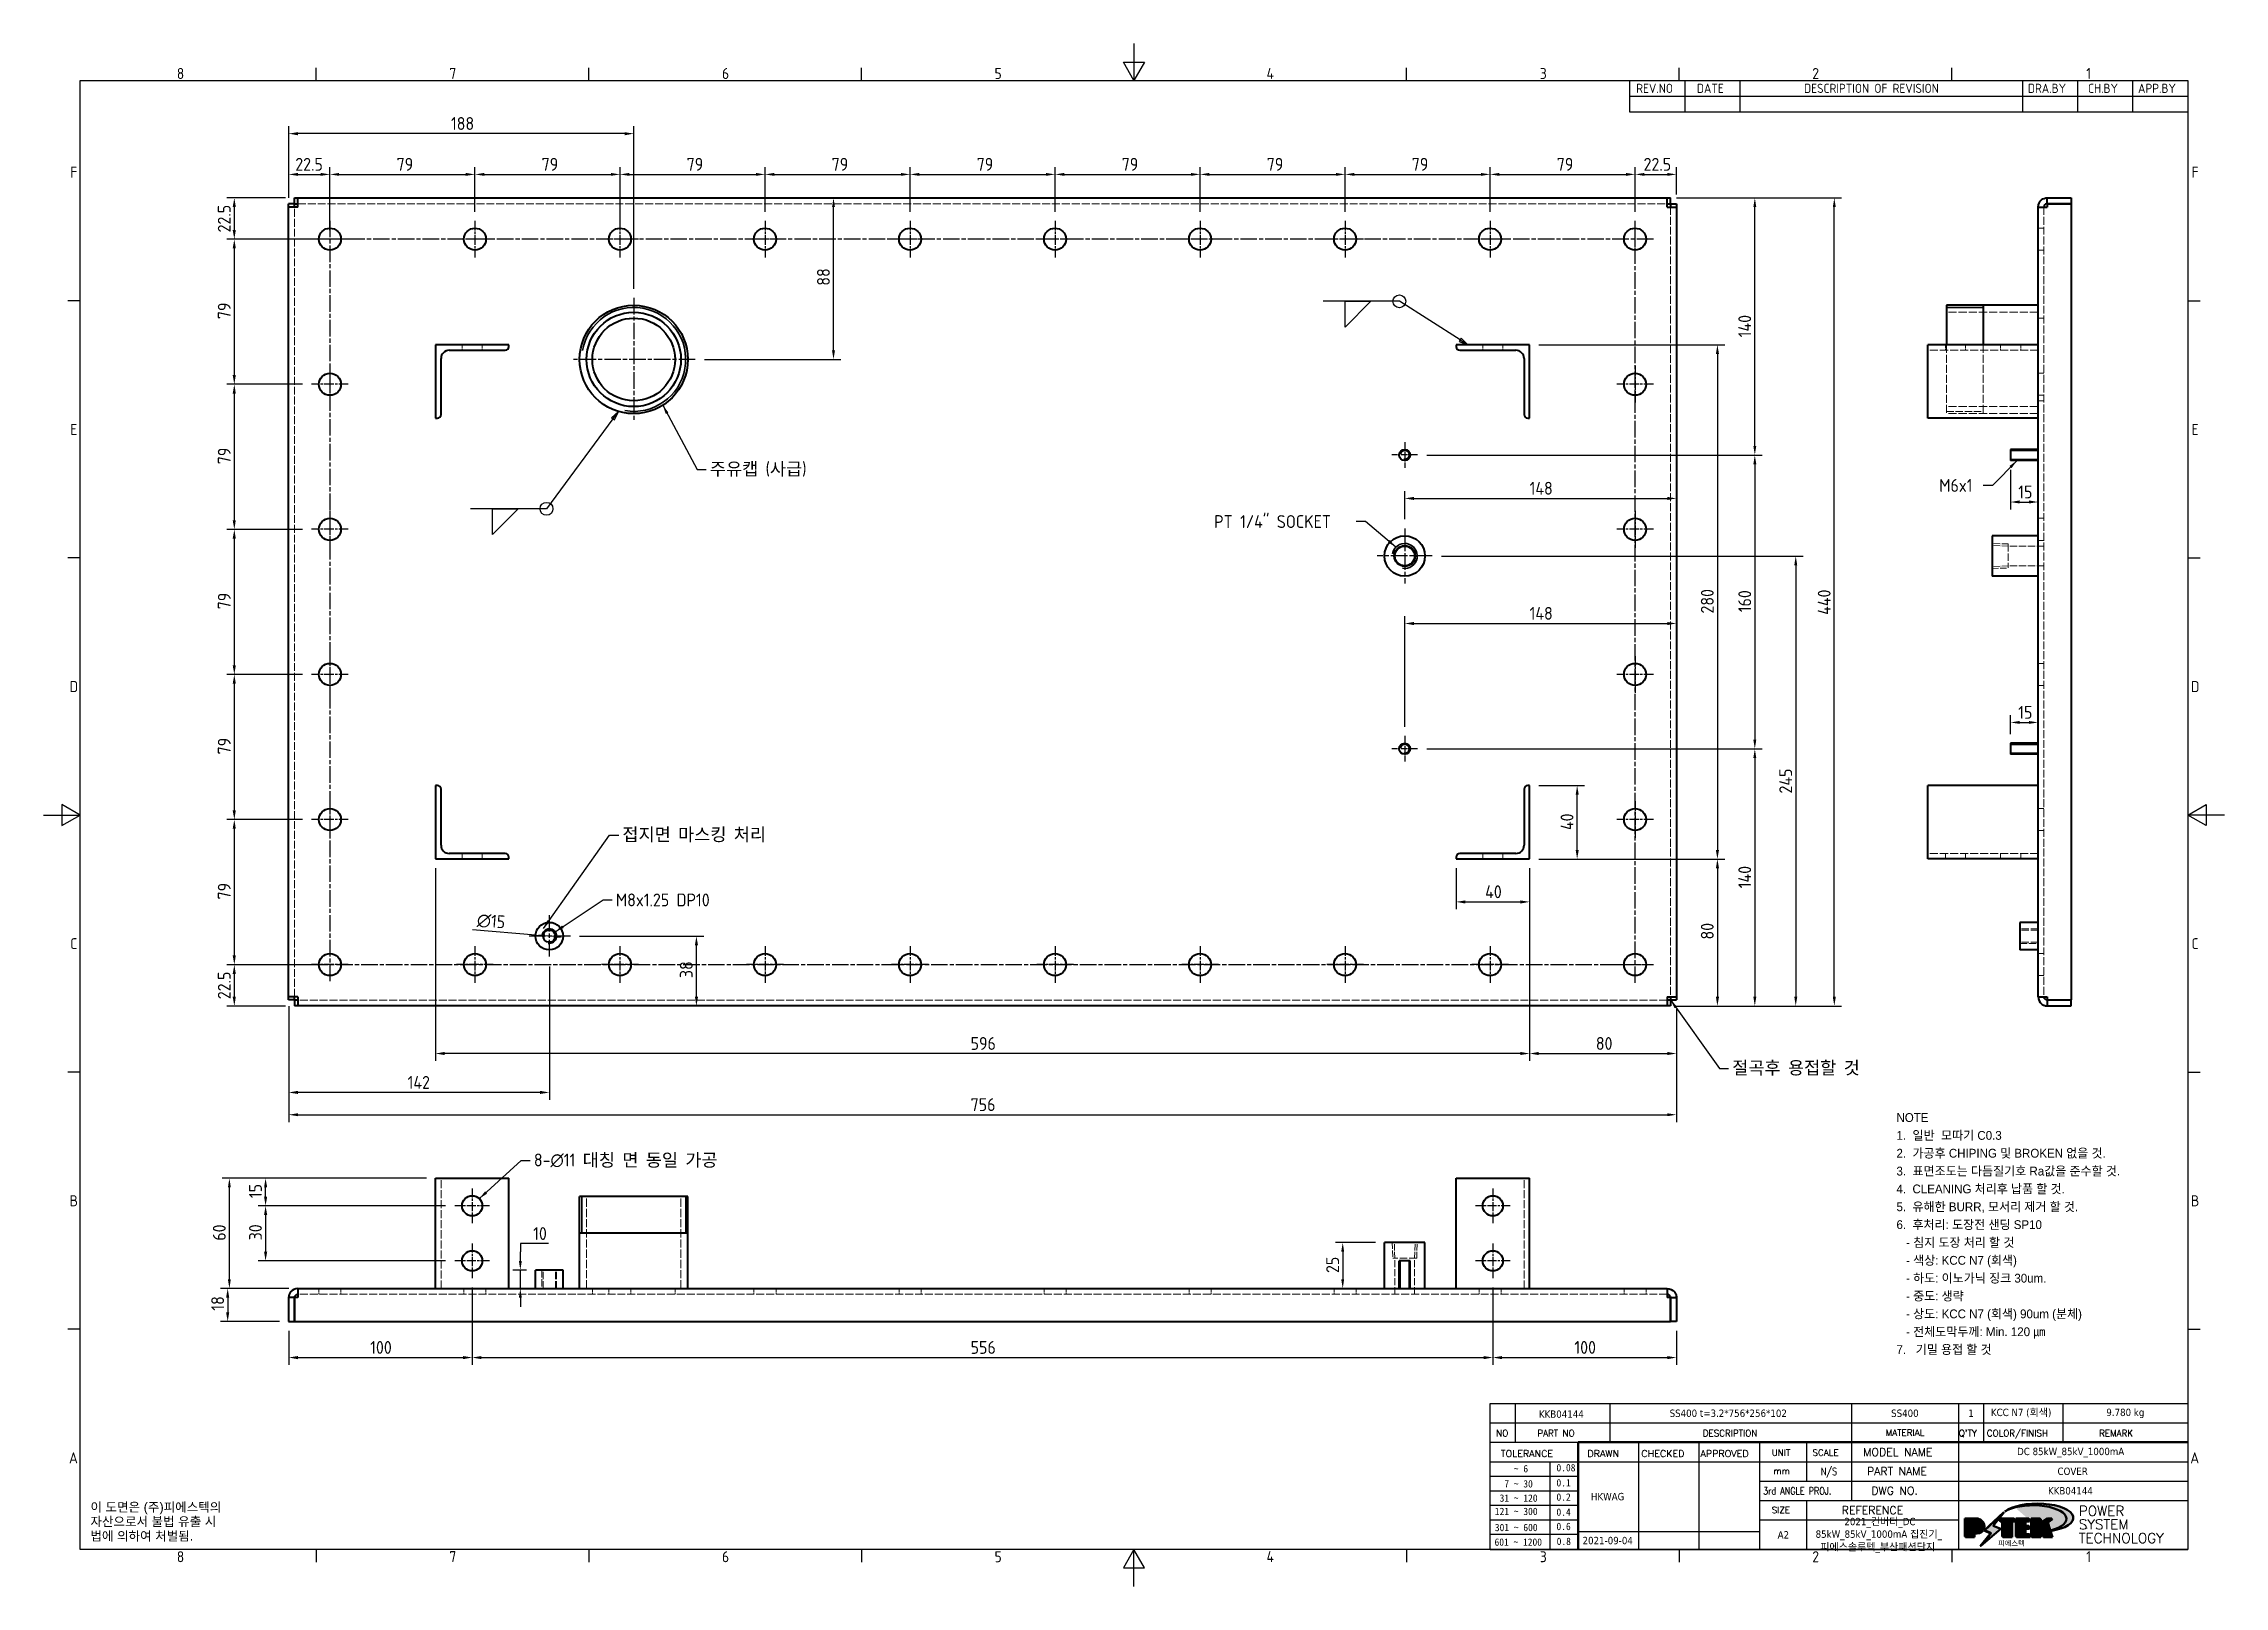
# Model space of a CAD drawing. Header units: millimetres. Extents: x 0 to 1188, y 0 to 840.
import ezdxf
from ezdxf.enums import TextEntityAlignment as Align

# ---------------------------------------------------------------- set-up
doc = ezdxf.new("R2010")
doc.units = ezdxf.units.MM
doc.header["$LTSCALE"] = 2
doc.linetypes.add('CHAIN', pattern=[0.3543, 0.2362, -0.0295, 0.0591, -0.0295])
doc.linetypes.add('DASHED', pattern=[0.2067, 0.1654, -0.0413])
doc.layers.get('0').update_dxf_attribs({"color": 3, "lineweight": 25})
for name, color, linetype, lineweight in [('가려진 것(ISO)', 2, 'DASHED', 18), ('가시적인 것(ISO)', 3, 'Continuous', 40), ('가시적인 좁은 것(ISO)', 3, 'Continuous', 35), ('경계(ISO)', 7, 'Continuous', 25), ('기호(ISO)', 5, 'Continuous', 25), ('제목(ISO)', 5, 'Continuous', 50), ('중심 표식(ISO)', 1, 'Continuous', 25), ('중심선(ISO)', 1, 'Continuous', 25), ('치수(ISO)', 2, 'Continuous', 25), ('해치(ISO)', 7, 'Continuous', 18)]:
    doc.layers.add(name, color=color, linetype=linetype, lineweight=lineweight)
doc.styles.add('HAN_291', font='')
doc.styles.add('HAN_370', font='', dxfattribs={"width": 2})
doc.styles.add('ISO Proportiona M2B', font='isocp.shx')
doc.styles.add('ISO Proportional', font='arial.ttf')
doc.styles.add('RC_284', font='ROMANC.shx')
doc.styles.add('RC_287', font='ROMANC.shx')
doc.styles.add('RC_292', font='ROMANC.shx')
doc.styles.add('ROMANT_294', font='romant.shx')
doc.styles.add('문자 텍스트_M2B', font='isocp.shx')
doc.styles.add('문자 텍스트_PSTEK_POSCO', font='isocp.shx')
doc.styles.add('치수 텍스트_PSTEK_POSCO', font='isocp.shx')
doc.styles.add('텍스트 스타일198', font='tahoma.ttf')
doc.styles.add('텍스트 스타일333', font='ROMANC.shx', dxfattribs={"width": 0.8})
doc.styles.get('HAN_291').set_extended_font_data('GulimChe')
doc.styles.get('HAN_370').set_extended_font_data('GulimChe')
doc.dimstyles.new('치수_PSTEK_POSCO', dxfattribs={"dimscale": 2, "dimtxt": 3.5, "dimasz": 2.5, "dimexe": 2, "dimexo": 2.5, "dimgap": 1, "dimtad": 1, "dimrnd": 1e-08, "dimdsep": 46, "dimtxsty": '치수 텍스트_PSTEK_POSCO', "dimcen": 0.09, "dimdle": 10, "dimclrd": 7, "dimclre": 7, "dimclrt": 2, "dimadec": 1, "dimazin": 2, "dimtfac": 1, "dimtmove": 0, "dimatfit": 3, "dimfxl": 0, "dimtolj": 1, "dimlwd": -1, "dimlwe": -1, "dimarcsym": 0})
doc.dimstyles.new('치수_PSTEK_POSCO$7', dxfattribs={"dimscale": 2, "dimtxt": 3.5, "dimasz": 2.5, "dimexe": 2, "dimexo": 2.5, "dimgap": 1, "dimtad": 1, "dimrnd": 1e-08, "dimdsep": 46, "dimtxsty": '치수 텍스트_PSTEK_POSCO', "dimcen": 0.09, "dimdle": 10, "dimclrd": 7, "dimclre": 7, "dimclrt": 2, "dimadec": 1, "dimazin": 2, "dimtfac": 1, "dimtmove": 0, "dimatfit": 3, "dimfxl": 0, "dimtolj": 1, "dimlwd": -1, "dimlwe": -1, "dimarcsym": 0})

msp = doc.modelspace()

# ---------------------------------------------------------------- texts
at = {"layer": '기호(ISO)', "color": 2, "char_height": 7, "attachment_point": 4, "style": '치수 텍스트_PSTEK_POSCO'}
for s, insert, width in [('{\\fISOCP|b0|i0;\\H7.0000;주유캡 (사급)}', (362.952, 608.071), 63.35876), ('{M6x1}', (1032.661, 599.436), 22.00211), ('{\\fISOCP|b0|i0;\\H7.0000;접지면 마스킹 처리}', (315.276, 409.014), 92.6603), ('{\\fISOCP|b0|i0;\\H7.0000;절곡후 용접할 것}', (919.899, 281.983), 81.85577)]:
    msp.add_mtext(s, dxfattribs=dict(at, insert=insert, width=width))
at = {"layer": '기호(ISO)', "color": 2, "attachment_point": 4}
for s, insert, char_height, width, line_spacing_factor, style in [('{PT 1/4" SOCKET}', (637.641, 579.767), 7, 75.44423, 0.6125, '치수 텍스트_PSTEK_POSCO'), ('{M8x1.25 DP10}', (311.771, 373.756), 7, 60.50369, 0.6125, '치수 텍스트_PSTEK_POSCO'), ('{8-\\fAIGDT|b0|i0;\\H7.0000;n\\fisocp|b0|i0;\\H7.0000;11 대칭 면 동일 가공}', (267.09, 231.795), 7, 115.74265, 0.6125, '치수 텍스트_PSTEK_POSCO'), ('{\\fArial|b0|i0;\\H5.0000;이 도면은 (주)피에스텍의\\P자산으로서 불법 유출 시 \\P법에 의하여 처벌됨.}', (25.51, 35.029), 5, 78.61221, 0.944221, '문자 텍스트_PSTEK_POSCO')]:
    msp.add_mtext(s, dxfattribs=dict(at, insert=insert, char_height=char_height, width=width, line_spacing_factor=line_spacing_factor, style=style))

# ---------------------------------------------------------------- blocks, each defined once
blk = doc.blocks.new('경계 Default Border')
at = {"layer": '경계(ISO)'}
for p, q in [((74.25, 410), (74.25, 413.4)), ((148.5, 410), (148.5, 413.4)), ((222.75, 410), (222.75, 413.4)), ((371.25, 410), (371.25, 413.4)), ((445.5, 410), (445.5, 413.4)), ((519.75, 410), (519.75, 413.4)), ((10, 350), (6.6, 350)), ((584, 350), (587.4, 350)), ((10, 280), (6.6, 280)), ((584, 280), (587.4, 280)), ((10, 140), (6.6, 140)), ((584, 140), (587.4, 140)), ((10, 70), (6.6, 70)), ((584, 70), (587.4, 70)), ((74.25, 10), (74.25, 6.6)), ((148.5, 10), (148.5, 6.6)), ((222.75, 10), (222.75, 6.6)), ((371.25, 10), (371.25, 6.6)), ((445.5, 10), (445.5, 6.6)), ((519.75, 10), (519.75, 6.6))]:
    blk.add_line(p, q, dxfattribs=at)
at = {"layer": '경계(ISO)', "flags": 128}
for points in [[(297, 420), (297, 410), (294.11, 415), (299.89, 415), (297, 410)], [(10, 10), (10, 410), (584, 410), (584, 10), (10, 10)], [(0, 210), (10, 210), (5, 212.89), (5, 207.11), (10, 210)], [(594, 210), (584, 210), (589, 212.89), (589, 207.11), (584, 210)], [(297, 0), (297, 10), (294.11, 5), (299.89, 5), (297, 10)]]:
    blk.add_lwpolyline(points, dxfattribs=at)
at = {"layer": '경계(ISO)', "color": 2, "char_height": 3, "attachment_point": 7, "style": '문자 텍스트_M2B'}
for s, insert in [('8', (36.27, 410.37)), ('7', (110.52, 410.39)), ('6', (184.77, 410.37)), ('5', (259.02, 410.37)), ('4', (333.1, 410.4)), ('3', (407.54, 410.37)), ('2', (481.75, 410.37)), ('1', (556.36, 410.4)), ('F', (7.24, 383.5)), ('F', (585.04, 383.5)), ('E', (7.24, 313.47)), ('E', (585.04, 313.47)), ('D', (7.08, 243.47)), ('D', (584.88, 243.47)), ('C', (7.24, 173.47)), ('C', (585.04, 173.47)), ('B', (7.08, 103.47)), ('B', (584.88, 103.47)), ('A', (6.91, 33.49)), ('A', (584.71, 33.49)), ('8', (36.27, 6.57)), ('7', (110.52, 6.59)), ('6', (184.77, 6.57)), ('5', (259.02, 6.57)), ('4', (333.1, 6.6)), ('3', (407.54, 6.57)), ('2', (481.75, 6.57)), ('1', (556.36, 6.6))]:
    blk.add_mtext(s, dxfattribs=dict(at, insert=insert))
blk = doc.blocks.new('제목 블록 PSTEK')
h = blk.add_hatch(color=1)
edge = h.paths.add_edge_path(flags=0)
edge.add_line((314.22, 19.61), (314.22, 17))
edge.add_line((314.22, 17), (314.35, 17))
edge.add_arc((314.35, 17.65), 0.651, 270, 360)
edge.add_line((315, 17.65), (315, 18.96))
edge.add_arc((314.35, 18.96), 0.651, 0, 90)
edge.add_line((314.35, 19.61), (314.22, 19.61))
edge = h.paths.add_edge_path()
edge.add_arc((314.98, 18.29), 1.97, 270, 450)
edge.add_line((314.98, 20.26), (311.77, 20.26))
edge.add_line((311.77, 20.26), (311.77, 15.34))
edge.add_line((311.77, 15.34), (314.22, 15.34))
edge.add_line((314.22, 15.34), (314.22, 16.32))
edge.add_line((314.22, 16.32), (314.98, 16.32))
h = blk.add_hatch(color=252)
edge = h.paths.add_edge_path()
edge.add_arc((314.98, 18.29), 1.97, 270, 406.82787)
edge.add_arc((315.16, 18.14), 1.97, -90, 53.56098, ccw=False)
edge.add_line((315.16, 16.17), (314.4, 16.17))
edge.add_line((314.4, 16.17), (314.4, 15.19))
edge.add_line((314.4, 15.19), (311.94, 15.19))
edge.add_line((311.94, 15.19), (311.94, 15.34))
edge.add_line((311.94, 15.34), (314.22, 15.34))
edge.add_line((314.22, 15.34), (314.22, 16.32))
edge.add_line((314.22, 16.32), (314.98, 16.32))
h = blk.add_hatch(color=252)
edge = h.paths.add_edge_path()
edge.add_line((314.4, 19.46), (314.53, 19.46))
edge.add_arc((314.53, 18.81), 0.651, 60.41893, 90, ccw=False)
edge.add_arc((314.35, 18.96), 0.651, 39.96992, 90)
edge.add_line((314.35, 19.61), (314.22, 19.61))
edge.add_line((314.22, 19.61), (314.22, 17))
edge.add_line((314.22, 17), (314.35, 17))
edge.add_arc((314.35, 17.65), 0.651, 270, 274.69308)
edge.add_line((314.4, 17), (314.4, 19.46))
for color, points in [(252, [(317.22, 17.06), (322.03, 21.63), (322.28, 21.94), (317.05, 16.98), (318.75, 16.19), (316, 12.72), (316.34, 13), (318.92, 16.27)]), (5, [(321.62, 17.42), (319.53, 18.25), (322.45, 22.02), (317.22, 17.06), (318.92, 16.27), (316.17, 12.8)]), (1, [(324.48, 19.61), (325.24, 19.61), (325.24, 20.26), (321.23, 20.26), (321.23, 19.61), (321.98, 19.61), (321.98, 15.34), (324.48, 15.34)]), (252, [(321.98, 19.61), (321.4, 19.61), (321.4, 19.46), (321.98, 19.46)]), (252, [(324.66, 19.46), (325.42, 19.46), (325.42, 20.11), (325.24, 20.11), (325.24, 19.61), (324.48, 19.61), (324.48, 15.34), (322.16, 15.34), (322.16, 15.19), (324.66, 15.19)]), (1, [(329.23, 20.26), (325.66, 20.26), (325.66, 15.34), (329.36, 15.34), (329.36, 15.99), (328.11, 15.99), (328.11, 17.56), (329.23, 17.56), (329.23, 18.26), (328.11, 18.26), (328.11, 19.61), (329.23, 19.61)]), (252, [(328.29, 19.46), (329.41, 19.46), (329.41, 20.11), (329.23, 20.11), (329.23, 19.61), (328.11, 19.61), (328.11, 18.26), (328.29, 18.26)]), (252, [(328.29, 17.42), (329.41, 17.42), (329.41, 18.11), (329.23, 18.11), (329.23, 17.56), (328.11, 17.56), (328.11, 15.99), (328.29, 15.99)]), (1, [(332.33, 20.26), (329.86, 20.26), (329.86, 15.34), (332.33, 15.34), (332.33, 17.43), (333.07, 15.34), (335.49, 15.34), (334.25, 19.31), (335.44, 20.26), (334.31, 20.26), (332.33, 19)]), (252, [(332.51, 20.11), (332.33, 20.11), (332.33, 19), (332.51, 19.11)]), (252, [(335.62, 20.11), (335.25, 20.11), (334.25, 19.31), (335.49, 15.34), (333.2, 15.34), (333.25, 15.19), (335.66, 15.19), (334.43, 19.16)]), (252, [(329.54, 15.85), (329.36, 15.85), (329.36, 15.34), (325.83, 15.34), (325.83, 15.19), (329.54, 15.19)]), (252, [(332.51, 16.93), (332.33, 17.43), (332.33, 15.34), (330.04, 15.34), (330.04, 15.19), (332.51, 15.19)])]:
    blk.add_hatch(color=color).paths.add_polyline_path(points)
at = {"layer": '해치(ISO)', "true_color": 0x27d1fc}
h = blk.add_hatch(color=140, dxfattribs=at)
edge = h.paths.add_edge_path()
edge.add_ellipse((330.37, 20.16), major_axis=(9.1, 0), ratio=0.40699, start_angle=301.30985, end_angle=507.74369)
edge.add_ellipse((331.53, 20.46), major_axis=(-9.82, 0), ratio=0.39426, start_angle=111.51207, end_angle=334.47025, ccw=False)
edge.add_line((335.14, 16.86), (335.1, 16.99))
at = {"color": 180}
for p, q in [((182.48, 11.79), (182.48, 51.57)), ((182.48, 51.57), (372.48, 51.57)), ((189.27, 51.57), (189.27, 41.01)), ((215.22, 41.01), (215.22, 51.57)), ((280.88, 51.57), (280.88, 41.01)), ((310.09, 51.57), (310.09, 41.01)), ((316.9, 51.57), (316.9, 41.01)), ((338.46, 51.57), (338.46, 41.01)), ((372.48, 51.57), (372.48, 11.79)), ((182.48, 46.29), (372.48, 46.29)), ((182.48, 41.01), (206.45, 41.01)), ((182.48, 35.73), (206.45, 35.73)), ((198.86, 12.03), (198.86, 35.73)), ((206.45, 35.73), (372.48, 35.73)), ((222.94, 11.79), (222.94, 41.01)), ((239.43, 11.79), (239.43, 41.01)), ((255.92, 11.79), (255.92, 41.01)), ((268.69, 41.01), (268.69, 30.45)), ((280.88, 41.01), (280.88, 25.17)), ((310.09, 41.01), (310.09, 11.79)), ((182.48, 31.78), (206.45, 31.78)), ((255.92, 30.45), (372.48, 30.45)), ((182.48, 27.83), (206.45, 27.83)), ((182.48, 23.88), (206.45, 23.88)), ((255.92, 25.17), (372.48, 25.17)), ((268.69, 25.17), (268.69, 11.79)), ((182.48, 19.93), (206.45, 19.93)), ((255.92, 19.89), (310.09, 19.89)), ((182.48, 15.98), (206.45, 15.98)), ((206.45, 16.74), (255.92, 16.74)), ((182.48, 11.79), (372.48, 11.79))]:
    blk.add_line(p, q, dxfattribs=at)
at = {"color": 7, "lineweight": 50}
for p, q in [((206.45, 11.79), (206.45, 41.01)), ((206.45, 41.01), (372.48, 41.01))]:
    blk.add_line(p, q, dxfattribs=at)
at = {"color": 7}
for p, q in [((314.98, 20.26), (311.77, 20.26)), ((311.77, 20.26), (311.77, 15.34)), ((314.98, 20.26), (311.77, 20.26)), ((311.77, 20.26), (311.77, 15.34)), ((314.22, 17), (314.22, 19.61)), ((314.22, 19.61), (314.35, 19.61)), ((314.35, 19.61), (314.22, 19.61)), ((314.22, 19.61), (314.22, 17)), ((314.22, 17), (314.22, 19.61)), ((314.22, 19.61), (314.35, 19.61)), ((314.4, 19.46), (314.53, 19.46)), ((314.4, 17), (314.4, 19.46)), ((315, 18.96), (315, 17.65)), ((315, 18.96), (315, 17.65)), ((322.28, 21.94), (317.05, 16.98)), ((322.45, 22.02), (317.22, 17.06)), ((317.22, 17.06), (322.03, 21.63)), ((319.53, 18.25), (322.45, 22.02)), ((321.62, 17.42), (319.53, 18.25)), ((325.24, 20.26), (321.23, 20.26)), ((321.23, 20.26), (321.23, 19.61)), ((325.24, 20.26), (321.23, 20.26)), ((321.23, 20.26), (321.23, 19.61)), ((321.23, 19.61), (321.98, 19.61)), ((321.23, 19.61), (321.98, 19.61)), ((321.4, 19.61), (321.4, 19.46)), ((321.98, 19.61), (321.4, 19.61)), ((321.4, 19.46), (321.98, 19.46)), ((321.98, 19.61), (321.98, 15.34)), ((321.98, 19.46), (321.98, 19.61)), ((321.98, 19.61), (321.98, 15.34)), ((322.03, 21.63), (322.28, 21.94)), ((324.48, 19.61), (325.24, 19.61)), ((324.48, 15.34), (324.48, 19.61)), ((325.24, 19.61), (324.48, 19.61)), ((324.48, 19.61), (324.48, 15.34)), ((324.48, 19.61), (325.24, 19.61)), ((324.48, 15.34), (324.48, 19.61)), ((324.66, 19.46), (325.42, 19.46)), ((324.66, 15.19), (324.66, 19.46)), ((325.24, 19.61), (325.24, 20.26)), ((325.24, 19.61), (325.24, 20.26)), ((325.42, 20.11), (325.24, 20.11)), ((325.24, 20.11), (325.24, 19.61)), ((325.42, 19.46), (325.42, 20.11)), ((329.23, 20.26), (325.66, 20.26)), ((325.66, 20.26), (325.66, 15.34)), ((325.66, 20.26), (325.66, 15.34)), ((329.23, 20.26), (325.66, 20.26)), ((328.11, 18.26), (328.11, 19.61)), ((328.11, 19.61), (329.23, 19.61)), ((329.23, 19.61), (328.11, 19.61)), ((328.11, 19.61), (328.11, 18.26)), ((328.11, 18.26), (328.11, 19.61)), ((328.11, 19.61), (329.23, 19.61)), ((329.23, 18.26), (328.11, 18.26)), ((328.11, 18.26), (328.29, 18.26)), ((329.23, 18.26), (328.11, 18.26)), ((328.29, 18.26), (328.29, 19.46)), ((328.29, 19.46), (329.41, 19.46)), ((329.23, 19.61), (329.23, 20.26)), ((329.23, 19.61), (329.23, 20.26)), ((329.41, 20.11), (329.23, 20.11)), ((329.23, 20.11), (329.23, 19.61)), ((329.23, 17.56), (329.23, 18.26)), ((329.23, 17.56), (329.23, 18.26)), ((329.41, 18.11), (329.23, 18.11)), ((329.23, 18.11), (329.23, 17.56)), ((329.41, 19.46), (329.41, 20.11)), ((329.41, 17.42), (329.41, 18.11)), ((332.33, 20.26), (329.86, 20.26)), ((329.86, 20.26), (329.86, 15.34)), ((329.86, 20.26), (329.86, 15.34)), ((332.33, 20.26), (329.86, 20.26)), ((334.31, 20.26), (332.33, 19)), ((332.33, 19), (332.33, 20.26)), ((334.31, 20.26), (332.33, 19)), ((332.33, 19), (332.33, 20.26)), ((332.51, 20.11), (332.33, 20.11)), ((332.33, 20.11), (332.33, 19)), ((332.33, 19), (332.51, 19.11)), ((332.51, 19.11), (332.51, 20.11)), ((334.25, 19.31), (335.44, 20.26)), ((334.25, 19.31), (335.44, 20.26)), ((335.25, 20.11), (334.25, 19.31)), ((335.49, 15.34), (334.25, 19.31)), ((334.25, 19.31), (335.49, 15.34)), ((335.49, 15.34), (334.25, 19.31)), ((335.44, 20.26), (334.31, 20.26)), ((335.44, 20.26), (334.31, 20.26)), ((334.43, 19.16), (335.62, 20.11)), ((335.66, 15.19), (334.43, 19.16)), ((335.62, 20.11), (335.25, 20.11)), ((311.77, 15.34), (314.22, 15.34)), ((311.77, 15.34), (314.22, 15.34)), ((314.22, 15.34), (311.94, 15.34)), ((311.94, 15.34), (311.94, 15.19)), ((311.94, 15.19), (314.4, 15.19)), ((314.35, 17), (314.22, 17)), ((314.22, 17), (314.35, 17)), ((314.35, 17), (314.22, 17)), ((314.22, 16.32), (314.98, 16.32)), ((314.22, 15.34), (314.22, 16.32)), ((314.98, 16.32), (314.22, 16.32)), ((314.22, 16.32), (314.22, 15.34)), ((314.22, 16.32), (314.98, 16.32)), ((314.22, 15.34), (314.22, 16.32)), ((314.4, 16.17), (315.16, 16.17)), ((314.4, 15.19), (314.4, 16.17)), ((318.75, 16.19), (316, 12.72)), ((316, 12.72), (316.34, 13)), ((316.17, 12.8), (321.62, 17.42)), ((318.92, 16.27), (316.17, 12.8)), ((316.34, 13), (318.92, 16.27)), ((317.05, 16.98), (318.75, 16.19)), ((318.92, 16.27), (317.22, 17.06)), ((317.22, 17.06), (318.92, 16.27)), ((321.98, 15.34), (324.48, 15.34)), ((321.98, 15.34), (324.48, 15.34)), ((324.48, 15.34), (322.16, 15.34)), ((322.16, 15.34), (322.16, 15.19)), ((322.16, 15.19), (324.66, 15.19)), ((325.66, 15.34), (329.36, 15.34)), ((325.66, 15.34), (329.36, 15.34)), ((329.36, 15.34), (325.83, 15.34)), ((325.83, 15.34), (325.83, 15.19)), ((325.83, 15.19), (329.54, 15.19)), ((328.11, 17.56), (329.23, 17.56)), ((328.11, 15.99), (328.11, 17.56)), ((329.23, 17.56), (328.11, 17.56)), ((328.11, 17.56), (328.11, 15.99)), ((328.11, 17.56), (329.23, 17.56)), ((328.11, 15.99), (328.11, 17.56)), ((329.36, 15.99), (328.11, 15.99)), ((328.11, 15.99), (328.29, 15.99)), ((329.36, 15.99), (328.11, 15.99)), ((328.29, 15.99), (328.29, 17.42)), ((328.29, 17.42), (329.41, 17.42)), ((329.36, 15.34), (329.36, 15.99)), ((329.36, 15.34), (329.36, 15.99)), ((329.54, 15.85), (329.36, 15.85)), ((329.36, 15.85), (329.36, 15.34)), ((329.54, 15.19), (329.54, 15.85)), ((329.86, 15.34), (332.33, 15.34)), ((329.86, 15.34), (332.33, 15.34)), ((332.33, 15.34), (330.04, 15.34)), ((330.04, 15.34), (330.04, 15.19)), ((330.04, 15.19), (332.51, 15.19)), ((332.33, 17.43), (333.07, 15.34)), ((332.33, 15.34), (332.33, 17.43)), ((332.51, 16.93), (332.33, 17.43)), ((332.33, 17.43), (332.33, 15.34)), ((332.33, 17.43), (333.07, 15.34)), ((332.33, 15.34), (332.33, 17.43)), ((332.51, 15.19), (332.51, 16.93)), ((333.07, 15.34), (335.49, 15.34)), ((333.07, 15.34), (335.49, 15.34)), ((335.49, 15.34), (333.2, 15.34)), ((333.2, 15.34), (333.25, 15.19)), ((333.25, 15.19), (335.66, 15.19)), ((345.04, 17.5), (344.99, 17.69))]:
    blk.add_line(p, q, dxfattribs=at)
at = {"color": 1}
for p, q in [((314.98, 20.26), (311.77, 20.26)), ((311.77, 20.26), (311.77, 15.34)), ((314.22, 17), (314.22, 19.61)), ((314.22, 19.61), (314.35, 19.61)), ((315, 18.96), (315, 17.65)), ((325.24, 20.26), (321.23, 20.26)), ((321.23, 20.26), (321.23, 19.61)), ((321.23, 19.61), (321.98, 19.61)), ((321.98, 19.61), (321.98, 15.34)), ((324.48, 19.61), (325.24, 19.61)), ((324.48, 15.34), (324.48, 19.61)), ((325.24, 19.61), (325.24, 20.26)), ((329.23, 20.26), (325.66, 20.26)), ((325.66, 20.26), (325.66, 15.34)), ((328.11, 18.26), (328.11, 19.61)), ((328.11, 19.61), (329.23, 19.61)), ((329.23, 18.26), (328.11, 18.26)), ((329.23, 19.61), (329.23, 20.26)), ((329.23, 17.56), (329.23, 18.26)), ((332.33, 20.26), (329.86, 20.26)), ((329.86, 20.26), (329.86, 15.34)), ((334.31, 20.26), (332.33, 19)), ((332.33, 19), (332.33, 20.26)), ((334.25, 19.31), (335.44, 20.26)), ((335.49, 15.34), (334.25, 19.31)), ((335.44, 20.26), (334.31, 20.26)), ((311.77, 15.34), (314.22, 15.34)), ((314.35, 17), (314.22, 17)), ((314.22, 16.32), (314.98, 16.32)), ((314.22, 15.34), (314.22, 16.32)), ((321.98, 15.34), (324.48, 15.34)), ((325.66, 15.34), (329.36, 15.34)), ((328.11, 17.56), (329.23, 17.56)), ((328.11, 15.99), (328.11, 17.56)), ((329.36, 15.99), (328.11, 15.99)), ((329.36, 15.34), (329.36, 15.99)), ((329.86, 15.34), (332.33, 15.34)), ((332.33, 17.43), (333.07, 15.34)), ((332.33, 15.34), (332.33, 17.43)), ((333.07, 15.34), (335.49, 15.34))]:
    blk.add_line(p, q, dxfattribs=at)
at = {"color": 5}
for p, q in [((322.45, 22.02), (317.22, 17.06)), ((319.53, 18.25), (322.45, 22.02)), ((321.62, 17.42), (319.53, 18.25)), ((316.17, 12.8), (321.62, 17.42)), ((318.92, 16.27), (316.17, 12.8)), ((317.22, 17.06), (318.92, 16.27))]:
    blk.add_line(p, q, dxfattribs=at)
at = {"color": 7}
for centre, radius, start, end in [((314.35, 18.96), 0.651, 0, 90), ((314.35, 18.96), 0.651, 39.96992, 90), ((314.35, 18.96), 0.651, 0, 90), ((314.53, 18.81), 0.651, 60.41893, 90), ((314.98, 18.29), 1.97, 270, 90), ((314.98, 18.29), 1.97, 270, 90), ((314.98, 18.29), 1.97, 270, 46.82787), ((315.16, 18.14), 1.97, 270, 53.56098), ((314.35, 17.65), 0.651, 270, 0), ((314.35, 17.65), 0.651, 270, 0), ((314.35, 17.65), 0.651, 270, 274.69308)]:
    blk.add_arc(centre, radius, start, end, dxfattribs=at)
at = {"color": 1}
for centre, radius, start, end in [((314.35, 18.96), 0.651, 0, 90), ((314.98, 18.29), 1.97, 270, 90), ((314.35, 17.65), 0.651, 270, 0)]:
    blk.add_arc(centre, radius, start, end, dxfattribs=at)
at = {"layer": '제목(ISO)', "lineweight": 18}
blk.add_line((182.48, 35.73), (182.48, 11.79), dxfattribs=at)
at = {"layer": '제목(ISO)'}
for p, q in [((314.98, 20.26), (311.77, 20.26)), ((311.77, 20.26), (311.77, 15.34)), ((314.22, 17), (314.22, 19.61)), ((314.22, 19.61), (314.35, 19.61)), ((314.35, 19.61), (314.22, 19.61)), ((314.22, 19.61), (314.22, 17)), ((314.4, 19.46), (314.53, 19.46)), ((314.4, 17), (314.4, 19.46)), ((315, 18.96), (315, 17.65)), ((322.28, 21.94), (317.05, 16.98)), ((322.45, 22.02), (317.22, 17.06)), ((317.22, 17.06), (322.03, 21.63)), ((319.53, 18.25), (322.45, 22.02)), ((321.62, 17.42), (319.53, 18.25)), ((325.24, 20.26), (321.23, 20.26)), ((321.23, 20.26), (321.23, 19.61)), ((321.23, 19.61), (321.98, 19.61)), ((321.98, 19.61), (321.4, 19.61)), ((321.4, 19.61), (321.4, 19.46)), ((321.4, 19.46), (321.98, 19.46)), ((321.98, 19.61), (321.98, 15.34)), ((321.98, 19.46), (321.98, 19.61)), ((322.03, 21.63), (322.28, 21.94)), ((324.48, 19.61), (325.24, 19.61)), ((324.48, 15.34), (324.48, 19.61)), ((325.24, 19.61), (324.48, 19.61)), ((324.48, 19.61), (324.48, 15.34)), ((324.66, 19.46), (325.42, 19.46)), ((324.66, 15.19), (324.66, 19.46)), ((325.24, 19.61), (325.24, 20.26)), ((325.42, 20.11), (325.24, 20.11)), ((325.24, 20.11), (325.24, 19.61)), ((325.42, 19.46), (325.42, 20.11)), ((329.23, 20.26), (325.66, 20.26)), ((325.66, 20.26), (325.66, 15.34)), ((328.11, 18.26), (328.11, 19.61)), ((328.11, 19.61), (329.23, 19.61)), ((329.23, 19.61), (328.11, 19.61)), ((328.11, 19.61), (328.11, 18.26)), ((329.23, 18.26), (328.11, 18.26)), ((328.11, 18.26), (328.29, 18.26)), ((328.29, 19.46), (329.41, 19.46)), ((328.29, 18.26), (328.29, 19.46)), ((329.23, 19.61), (329.23, 20.26)), ((329.41, 20.11), (329.23, 20.11)), ((329.23, 20.11), (329.23, 19.61)), ((329.23, 17.56), (329.23, 18.26)), ((329.41, 18.11), (329.23, 18.11)), ((329.23, 18.11), (329.23, 17.56)), ((329.41, 19.46), (329.41, 20.11)), ((329.41, 17.42), (329.41, 18.11)), ((332.33, 20.26), (329.86, 20.26)), ((329.86, 20.26), (329.86, 15.34)), ((334.31, 20.26), (332.33, 19)), ((332.33, 19), (332.33, 20.26)), ((332.51, 20.11), (332.33, 20.11)), ((332.33, 20.11), (332.33, 19)), ((332.33, 19), (332.51, 19.11)), ((332.51, 19.11), (332.51, 20.11)), ((334.25, 19.31), (335.44, 20.26)), ((335.25, 20.11), (334.25, 19.31)), ((335.49, 15.34), (334.25, 19.31)), ((334.25, 19.31), (335.49, 15.34)), ((335.44, 20.26), (334.31, 20.26)), ((334.43, 19.16), (335.62, 20.11)), ((335.66, 15.19), (334.43, 19.16)), ((335.62, 20.11), (335.25, 20.11)), ((311.77, 15.34), (314.22, 15.34)), ((314.22, 15.34), (311.94, 15.34)), ((311.94, 15.34), (311.94, 15.19)), ((311.94, 15.19), (314.4, 15.19)), ((314.35, 17), (314.22, 17)), ((314.22, 17), (314.35, 17)), ((314.22, 15.34), (314.22, 16.32)), ((314.22, 16.32), (314.98, 16.32)), ((314.98, 16.32), (314.22, 16.32)), ((314.22, 16.32), (314.22, 15.34)), ((314.4, 15.19), (314.4, 16.17)), ((314.4, 16.17), (315.16, 16.17)), ((318.75, 16.19), (316, 12.72)), ((316, 12.72), (316.34, 13)), ((316.17, 12.8), (321.62, 17.42)), ((318.92, 16.27), (316.17, 12.8)), ((316.34, 13), (318.92, 16.27)), ((317.05, 16.98), (318.75, 16.19)), ((317.22, 17.06), (318.92, 16.27)), ((318.92, 16.27), (317.22, 17.06)), ((321.98, 15.34), (324.48, 15.34)), ((324.48, 15.34), (322.16, 15.34)), ((322.16, 15.34), (322.16, 15.19)), ((322.16, 15.19), (324.66, 15.19)), ((325.66, 15.34), (329.36, 15.34)), ((329.36, 15.34), (325.83, 15.34)), ((325.83, 15.34), (325.83, 15.19)), ((325.83, 15.19), (329.54, 15.19)), ((328.11, 15.99), (328.11, 17.56)), ((328.11, 17.56), (329.23, 17.56)), ((329.23, 17.56), (328.11, 17.56)), ((328.11, 17.56), (328.11, 15.99)), ((329.36, 15.99), (328.11, 15.99)), ((328.11, 15.99), (328.29, 15.99)), ((328.29, 17.42), (329.41, 17.42)), ((328.29, 15.99), (328.29, 17.42)), ((329.36, 15.34), (329.36, 15.99)), ((329.54, 15.85), (329.36, 15.85)), ((329.36, 15.85), (329.36, 15.34)), ((329.54, 15.19), (329.54, 15.85)), ((329.86, 15.34), (332.33, 15.34)), ((332.33, 15.34), (330.04, 15.34)), ((330.04, 15.34), (330.04, 15.19)), ((330.04, 15.19), (332.51, 15.19)), ((332.33, 15.34), (332.33, 17.43)), ((332.33, 17.43), (333.07, 15.34)), ((332.51, 16.93), (332.33, 17.43)), ((332.33, 17.43), (332.33, 15.34)), ((332.51, 15.19), (332.51, 16.93)), ((333.07, 15.34), (335.49, 15.34)), ((335.49, 15.34), (333.2, 15.34)), ((333.2, 15.34), (333.25, 15.19)), ((333.25, 15.19), (335.66, 15.19))]:
    blk.add_line(p, q, dxfattribs=at)
at = {"layer": '제목(ISO)', "color": 4}
blk.add_line((335.14, 16.86), (335.1, 16.99), dxfattribs=at)
at = {"layer": '제목(ISO)'}
for centre, radius, start, end in [((314.35, 18.96), 0.651, 0, 90), ((314.35, 18.96), 0.651, 39.96992, 90), ((314.53, 18.81), 0.651, 60.41893, 90), ((314.98, 18.29), 1.97, 46.82787, 90), ((314.98, 18.29), 1.97, 270, 46.82787), ((314.98, 18.29), 1.97, 270, 46.82787), ((315.16, 18.14), 1.97, 270, 53.56098), ((314.35, 17.65), 0.651, 270, 0), ((314.35, 17.65), 0.651, 270, 274.69308)]:
    blk.add_arc(centre, radius, start, end, dxfattribs=at)
at = {"layer": '제목(ISO)', "color": 4}
for centre, major_axis, ratio, start_param, end_param in [((331.53, 20.46), (9.82, 0), 0.39426, 5.087845, 8.9792), ((330.37, 20.16), (9.1, 0), 0.40699, 5.258849, 8.861799)]:
    blk.add_ellipse(centre, major_axis=major_axis, ratio=ratio, start_param=start_param, end_param=end_param, dxfattribs=at)
at = {"color": 2}
for s, height, style, p in [('NO', 1.742, 'RC_284', (184.14, 42.62)), ('PART NO', 1.742, 'RC_284', (195.34, 42.62)), ('DESCRIPTION', 1.7424, 'RC_284', (240.4, 42.62)), ("Q'TY", 1.742, 'RC_284', (310.14, 42.62)), ('COLOR/FINISH', 1.7424, 'RC_284', (317.77, 42.62)), ('REMARK', 1.742, 'RC_284', (348.35, 42.62)), (' TOLERANCE', 1.9, 'RC_287', (184.09, 37.01)), ('DRAWN', 1.9, 'RC_287', (208.98, 37.01)), ('CHECKED', 1.9, 'RC_287', (223.69, 37.01)), ('APPROVED', 1.9, 'RC_287', (239.78, 37.01)), ('UNIT', 1.742, 'RC_284', (259.17, 37.34)), ('SCALE', 1.742, 'RC_284', (270.29, 37.34)), ('MODEL NAME', 2.178, 'RC_292', (284.1, 37.25)), ('  7 ~ 30', 2, 'HAN_291', (183.77, 28.71)), ('    ~ 6', 2, 'HAN_291', (183.77, 32.82)), ('0.08', 2, 'HAN_291', (200.55, 33.1)), ('0.1', 2, 'HAN_291', (200.55, 28.99)), ('mm', 1.742, 'RC_284', (259.65, 32.35)), ('PART NAME', 2.178, 'RC_292', (285.14, 32.03)), (' 31 ~ 120', 2, 'HAN_291', (183.77, 24.83)), ('0.2', 2, 'HAN_291', (200.55, 25.11)), (' DWG NO.', 2.178, 'RC_292', (284.81, 26.75)), ('301 ~ 600', 2, 'HAN_291', (183.77, 16.83)), ('121 ~ 300', 2, 'HAN_291', (183.77, 21.21)), ('0.4', 2, 'HAN_291', (200.55, 21)), ('0.6', 2, 'HAN_291', (200.55, 17.12)), ('SIZE', 1.742, 'RC_284', (259.17, 21.69)), ('REFERENCE', 2.178, 'RC_292', (278.27, 21.43)), ('601 ~ 1200', 2, 'HAN_291', (183.68, 12.85)), ('0.8', 2, 'HAN_291', (200.61, 13.06))]:
    blk.add_text(s, height=height, dxfattribs=dict(at, style=style)).set_placement(p)
at = {"color": 2, "style": 'RC_284'}
blk.add_text('MATERIAL', height=1.742, dxfattribs=at).set_placement((295.48, 43.65), align=Align.MIDDLE_CENTER)
at = {"color": 7, "style": '텍스트 스타일333', "width": 0.8}
blk.add_text('N/S', height=2, dxfattribs=at).set_placement((274.78, 33.09), align=Align.MIDDLE_CENTER)
at = {"color": 2, "style": '텍스트 스타일333', "width": 0.8}
blk.add_text('3rd ANGLE PROJ.', height=2, dxfattribs=at).set_placement((256.84, 26.76))
at = {"color": 7, "style": 'ROMANT_294'}
for s, p in [('POWER', (342.83, 20.97)), ('SYSTEM', (342.83, 17.33)), ('TECHNOLOGY', (342.83, 13.57))]:
    blk.add_text(s, height=2.7, dxfattribs=at).set_placement(p)
at = {"color": 7, "insert": (320.85, 14.21), "char_height": 1.4, "attachment_point": 1, "line_spacing_factor": 0.332, "style": 'HAN_370'}
blk.add_mtext('\\fHY견고딕|b0|i0;\\H1.4000;피에스텍', dxfattribs=at)
at = {"layer": '제목(ISO)', "color": 7, "style": '텍스트 스타일198'}
for tag, p in [('부품_번호_001', (195.77, 47.68)), ('설명_001', (231.36, 47.92)), ('재질_001', (291.7, 47.93)), ("3._Q'TY_001", (312.71, 47.92)), ('4._COLOR_001', (318.88, 48.16)), ('질량\\P3;_001', (350.32, 48.16)), ('1._MODEL_NAME_001', (326.02, 37.52)), ('제목_001', (337.02, 32.12)), ('설계자_001', (209.94, 25.23)), ('부품_번호_001', (334.43, 26.81)), ('프로젝트_001', (278.97, 18.44)), ('작성_날짜_001', (207.65, 13.27)), ('시트_크기_001', (260.79, 14.82)), ('프로젝트_002', (271.14, 15.01)), ('프로젝트_003', (272.4, 11.55))]:
    blk.add_attdef(tag, p, '', height=2, dxfattribs=at)
for tag, p in [('점검자', (231.18, 26.23)), ('엔지니어링_승인자', (247.67, 26.23)), ('점검_날짜', (231.18, 14.27)), ('엔지니어링_승인_날짜', (247.67, 14.27))]:
    blk.add_attdef(tag, text='', height=2, dxfattribs=at).set_placement(p, align=Align.MIDDLE_CENTER)
blk = doc.blocks.new('리비전 내역')
at = {"layer": '기호(ISO)'}
for p, q in [((432, 410), (584, 410)), ((432, 410), (432, 405.72)), ((447, 410), (447, 405.72)), ((462, 410), (462, 405.72)), ((539, 410), (539, 405.72)), ((554, 410), (554, 405.72)), ((569, 410), (569, 405.72)), ((584, 410), (584, 405.72)), ((432, 405.72), (584, 405.72)), ((432, 405.72), (432, 401.44)), ((447, 405.72), (447, 401.44)), ((462, 405.72), (462, 401.44)), ((539, 405.72), (539, 401.44)), ((554, 405.72), (554, 401.44)), ((569, 405.72), (569, 401.44)), ((584, 405.72), (584, 401.44)), ((432, 401.44), (584, 401.44))]:
    blk.add_line(p, q, dxfattribs=at)
at = {"layer": '기호(ISO)', "color": 2, "char_height": 2.5, "attachment_point": 7, "style": 'ISO Proportiona M2B'}
for s, insert in [('REV.NO', (433.79, 406.58)), ('DATE', (450.31, 406.58)), ('DESCRIPTION OF REVISION', (479.51, 406.58)), ('DRA.BY', (540.48, 406.58)), ('CH.BY', (556.86, 406.58)), ('APP.BY', (570.48, 406.58))]:
    blk.add_mtext(s, dxfattribs=dict(at, insert=insert))
blk = doc.blocks.new('*D23')
at = {"layer": 'Defpoints', "color": 0, "transparency": 16777216}
for p in [(103.9, 338.5), (156, 338.5), (136.8, 316)]:
    blk.add_point(p, dxfattribs=at)
at = {"layer": '치수(ISO)', "color": 7, "transparency": 16777216}
for p, q in [((151, 338.5), (99.9, 338.5)), ((103.9, 321), (103.9, 333.5)), ((131.8, 316), (99.9, 316))]:
    blk.add_line(p, q, dxfattribs=at)
for points in [[(103, 333.5), (104.7, 333.5), (103.9, 338.5)], [(103, 321), (104.7, 321), (103.9, 316)]]:
    blk.add_solid(points, dxfattribs=at)
at = {"layer": '치수(ISO)', "color": 2, "transparency": 16777216, "insert": (98.4, 319.7), "char_height": 7, "attachment_point": 4, "rotation": 90, "style": '치수 텍스트_PSTEK_POSCO'}
blk.add_mtext('\\A1;22.5', dxfattribs=at)
blk = doc.blocks.new('*D24')
at = {"layer": 'Defpoints', "color": 0, "transparency": 16777216}
for p in [(103.9, 756), (136.8, 756), (156, 733.5)]:
    blk.add_point(p, dxfattribs=at)
at = {"layer": '치수(ISO)', "color": 7, "transparency": 16777216}
for p, q in [((131.8, 756), (99.9, 756)), ((103.9, 738.5), (103.9, 751)), ((151, 733.5), (99.9, 733.5))]:
    blk.add_line(p, q, dxfattribs=at)
for points in [[(103, 751), (104.7, 751), (103.9, 756)], [(103, 738.5), (104.7, 738.5), (103.9, 733.5)]]:
    blk.add_solid(points, dxfattribs=at)
at = {"layer": '치수(ISO)', "color": 2, "transparency": 16777216, "insert": (98.4, 737.2), "char_height": 7, "attachment_point": 4, "rotation": 90, "style": '치수 텍스트_PSTEK_POSCO'}
blk.add_mtext('\\A1;22.5', dxfattribs=at)
blk = doc.blocks.new('*D25')
at = {"layer": 'Defpoints', "color": 0, "transparency": 16777216}
for p in [(103.9, 733.5), (156, 733.5), (146, 654.5)]:
    blk.add_point(p, dxfattribs=at)
at = {"layer": '치수(ISO)', "color": 7, "transparency": 16777216}
for p, q in [((151, 733.5), (99.9, 733.5)), ((103.9, 659.5), (103.9, 728.5)), ((141, 654.5), (99.9, 654.5))]:
    blk.add_line(p, q, dxfattribs=at)
for points in [[(103, 728.5), (104.7, 728.5), (103.9, 733.5)], [(103, 659.5), (104.7, 659.5), (103.9, 654.5)]]:
    blk.add_solid(points, dxfattribs=at)
at = {"layer": '치수(ISO)', "color": 2, "transparency": 16777216, "insert": (98.4, 690), "char_height": 7, "attachment_point": 4, "rotation": 90, "style": '치수 텍스트_PSTEK_POSCO'}
blk.add_mtext('\\A1;79', dxfattribs=at)
blk = doc.blocks.new('*D26')
at = {"layer": 'Defpoints', "color": 0, "transparency": 16777216}
for p in [(103.9, 654.5), (146, 654.5), (146, 575.5)]:
    blk.add_point(p, dxfattribs=at)
at = {"layer": '치수(ISO)', "color": 7, "transparency": 16777216}
for p, q in [((141, 654.5), (99.9, 654.5)), ((103.9, 580.5), (103.9, 649.5)), ((141, 575.5), (99.9, 575.5))]:
    blk.add_line(p, q, dxfattribs=at)
for points in [[(103, 649.5), (104.7, 649.5), (103.9, 654.5)], [(103, 580.5), (104.7, 580.5), (103.9, 575.5)]]:
    blk.add_solid(points, dxfattribs=at)
at = {"layer": '치수(ISO)', "color": 2, "transparency": 16777216, "insert": (98.4, 611), "char_height": 7, "attachment_point": 4, "rotation": 90, "style": '치수 텍스트_PSTEK_POSCO'}
blk.add_mtext('\\A1;79', dxfattribs=at)
blk = doc.blocks.new('*D27')
at = {"layer": 'Defpoints', "color": 0, "transparency": 16777216}
for p in [(103.9, 575.5), (146, 575.5), (146, 496.5)]:
    blk.add_point(p, dxfattribs=at)
at = {"layer": '치수(ISO)', "color": 7, "transparency": 16777216}
for p, q in [((141, 575.5), (99.9, 575.5)), ((103.9, 501.5), (103.9, 570.5)), ((141, 496.5), (99.9, 496.5))]:
    blk.add_line(p, q, dxfattribs=at)
for points in [[(103, 570.5), (104.7, 570.5), (103.9, 575.5)], [(103, 501.5), (104.7, 501.5), (103.9, 496.5)]]:
    blk.add_solid(points, dxfattribs=at)
at = {"layer": '치수(ISO)', "color": 2, "transparency": 16777216, "insert": (98.4, 532), "char_height": 7, "attachment_point": 4, "rotation": 90, "style": '치수 텍스트_PSTEK_POSCO'}
blk.add_mtext('\\A1;79', dxfattribs=at)
blk = doc.blocks.new('*D28')
at = {"layer": 'Defpoints', "color": 0, "transparency": 16777216}
for p in [(103.9, 496.5), (146, 496.5), (146, 417.5)]:
    blk.add_point(p, dxfattribs=at)
at = {"layer": '치수(ISO)', "color": 7, "transparency": 16777216}
for p, q in [((141, 496.5), (99.9, 496.5)), ((103.9, 422.5), (103.9, 491.5)), ((141, 417.5), (99.9, 417.5))]:
    blk.add_line(p, q, dxfattribs=at)
for points in [[(103, 491.5), (104.7, 491.5), (103.9, 496.5)], [(103, 422.5), (104.7, 422.5), (103.9, 417.5)]]:
    blk.add_solid(points, dxfattribs=at)
at = {"layer": '치수(ISO)', "color": 2, "transparency": 16777216, "insert": (98.4, 453), "char_height": 7, "attachment_point": 4, "rotation": 90, "style": '치수 텍스트_PSTEK_POSCO'}
blk.add_mtext('\\A1;79', dxfattribs=at)
blk = doc.blocks.new('*D29')
at = {"layer": 'Defpoints', "color": 0, "transparency": 16777216}
for p in [(103.9, 417.5), (146, 417.5), (156, 338.5)]:
    blk.add_point(p, dxfattribs=at)
at = {"layer": '치수(ISO)', "color": 7, "transparency": 16777216}
for p, q in [((141, 417.5), (99.9, 417.5)), ((103.9, 343.5), (103.9, 412.5)), ((151, 338.5), (99.9, 338.5))]:
    blk.add_line(p, q, dxfattribs=at)
for points in [[(103, 412.5), (104.7, 412.5), (103.9, 417.5)], [(103, 343.5), (104.7, 343.5), (103.9, 338.5)]]:
    blk.add_solid(points, dxfattribs=at)
at = {"layer": '치수(ISO)', "color": 2, "transparency": 16777216, "insert": (98.4, 374), "char_height": 7, "attachment_point": 4, "rotation": 90, "style": '치수 텍스트_PSTEK_POSCO'}
blk.add_mtext('\\A1;79', dxfattribs=at)
blk = doc.blocks.new('*D30')
at = {"layer": 'Defpoints', "color": 0, "transparency": 16777216}
for p in [(156, 768.8), (133.5, 752.8), (156, 733.5)]:
    blk.add_point(p, dxfattribs=at)
at = {"layer": '치수(ISO)', "color": 7, "transparency": 16777216}
for p, q in [((133.5, 757.8), (133.5, 772.8)), ((156, 738.5), (156, 772.8)), ((138.5, 768.8), (151, 768.8))]:
    blk.add_line(p, q, dxfattribs=at)
for points in [[(138.5, 769.6), (138.5, 768), (133.5, 768.8)], [(151, 769.6), (151, 768), (156, 768.8)]]:
    blk.add_solid(points, dxfattribs=at)
at = {"layer": '치수(ISO)', "color": 2, "transparency": 16777216, "insert": (137.1, 774.3), "char_height": 7, "attachment_point": 4, "style": '치수 텍스트_PSTEK_POSCO'}
blk.add_mtext('\\A1;22.5', dxfattribs=at)
blk = doc.blocks.new('*D31')
at = {"layer": 'Defpoints', "color": 0, "transparency": 16777216}
for p in [(235, 768.8), (235, 743.5), (156, 733.5)]:
    blk.add_point(p, dxfattribs=at)
at = {"layer": '치수(ISO)', "color": 7, "transparency": 16777216}
for p, q in [((156, 738.5), (156, 772.8)), ((235, 748.5), (235, 772.8)), ((161, 768.8), (230, 768.8))]:
    blk.add_line(p, q, dxfattribs=at)
for points in [[(161, 769.6), (161, 768), (156, 768.8)], [(230, 769.6), (230, 768), (235, 768.8)]]:
    blk.add_solid(points, dxfattribs=at)
at = {"layer": '치수(ISO)', "color": 2, "transparency": 16777216, "insert": (192.3, 774.3), "char_height": 7, "attachment_point": 4, "style": '치수 텍스트_PSTEK_POSCO'}
blk.add_mtext('\\A1;79', dxfattribs=at)
blk = doc.blocks.new('*D32')
at = {"layer": 'Defpoints', "color": 0, "transparency": 16777216}
for p in [(314, 768.8), (235, 743.5), (314, 733.5)]:
    blk.add_point(p, dxfattribs=at)
at = {"layer": '치수(ISO)', "color": 7, "transparency": 16777216}
for p, q in [((235, 748.5), (235, 772.8)), ((314, 738.5), (314, 772.8)), ((240, 768.8), (309, 768.8))]:
    blk.add_line(p, q, dxfattribs=at)
for points in [[(240, 769.6), (240, 768), (235, 768.8)], [(309, 769.6), (309, 768), (314, 768.8)]]:
    blk.add_solid(points, dxfattribs=at)
at = {"layer": '치수(ISO)', "color": 2, "transparency": 16777216, "insert": (271.3, 774.3), "char_height": 7, "attachment_point": 4, "style": '치수 텍스트_PSTEK_POSCO'}
blk.add_mtext('\\A1;79', dxfattribs=at)
blk = doc.blocks.new('*D33')
at = {"layer": 'Defpoints', "color": 0, "transparency": 16777216}
for p in [(393, 768.8), (393, 743.5), (314, 733.5)]:
    blk.add_point(p, dxfattribs=at)
at = {"layer": '치수(ISO)', "color": 7, "transparency": 16777216}
for p, q in [((314, 738.5), (314, 772.8)), ((393, 748.5), (393, 772.8)), ((319, 768.8), (388, 768.8))]:
    blk.add_line(p, q, dxfattribs=at)
for points in [[(319, 769.6), (319, 768), (314, 768.8)], [(388, 769.6), (388, 768), (393, 768.8)]]:
    blk.add_solid(points, dxfattribs=at)
at = {"layer": '치수(ISO)', "color": 2, "transparency": 16777216, "insert": (350.3, 774.3), "char_height": 7, "attachment_point": 4, "style": '치수 텍스트_PSTEK_POSCO'}
blk.add_mtext('\\A1;79', dxfattribs=at)
blk = doc.blocks.new('*D34')
at = {"layer": 'Defpoints', "color": 0, "transparency": 16777216}
for p in [(472, 768.8), (393, 743.5), (472, 743.5)]:
    blk.add_point(p, dxfattribs=at)
at = {"layer": '치수(ISO)', "color": 7, "transparency": 16777216}
for p, q in [((393, 748.5), (393, 772.8)), ((472, 748.5), (472, 772.8)), ((398, 768.8), (467, 768.8))]:
    blk.add_line(p, q, dxfattribs=at)
for points in [[(398, 769.6), (398, 768), (393, 768.8)], [(467, 769.6), (467, 768), (472, 768.8)]]:
    blk.add_solid(points, dxfattribs=at)
at = {"layer": '치수(ISO)', "color": 2, "transparency": 16777216, "insert": (429.3, 774.3), "char_height": 7, "attachment_point": 4, "style": '치수 텍스트_PSTEK_POSCO'}
blk.add_mtext('\\A1;79', dxfattribs=at)
blk = doc.blocks.new('*D35')
at = {"layer": 'Defpoints', "color": 0, "transparency": 16777216}
for p in [(551, 768.8), (472, 743.5), (551, 743.5)]:
    blk.add_point(p, dxfattribs=at)
at = {"layer": '치수(ISO)', "color": 7, "transparency": 16777216}
for p, q in [((472, 748.5), (472, 772.8)), ((551, 748.5), (551, 772.8)), ((477, 768.8), (546, 768.8))]:
    blk.add_line(p, q, dxfattribs=at)
for points in [[(477, 769.6), (477, 768), (472, 768.8)], [(546, 769.6), (546, 768), (551, 768.8)]]:
    blk.add_solid(points, dxfattribs=at)
at = {"layer": '치수(ISO)', "color": 2, "transparency": 16777216, "insert": (508.3, 774.3), "char_height": 7, "attachment_point": 4, "style": '치수 텍스트_PSTEK_POSCO'}
blk.add_mtext('\\A1;79', dxfattribs=at)
blk = doc.blocks.new('*D36')
at = {"layer": 'Defpoints', "color": 0, "transparency": 16777216}
for p in [(630, 768.8), (551, 743.5), (630, 743.5)]:
    blk.add_point(p, dxfattribs=at)
at = {"layer": '치수(ISO)', "color": 7, "transparency": 16777216}
for p, q in [((551, 748.5), (551, 772.8)), ((630, 748.5), (630, 772.8)), ((556, 768.8), (625, 768.8))]:
    blk.add_line(p, q, dxfattribs=at)
for points in [[(556, 769.6), (556, 768), (551, 768.8)], [(625, 769.6), (625, 768), (630, 768.8)]]:
    blk.add_solid(points, dxfattribs=at)
at = {"layer": '치수(ISO)', "color": 2, "transparency": 16777216, "insert": (587.3, 774.3), "char_height": 7, "attachment_point": 4, "style": '치수 텍스트_PSTEK_POSCO'}
blk.add_mtext('\\A1;79', dxfattribs=at)
blk = doc.blocks.new('*D37')
at = {"layer": 'Defpoints', "color": 0, "transparency": 16777216}
for p in [(709, 768.8), (630, 743.5), (709, 743.5)]:
    blk.add_point(p, dxfattribs=at)
at = {"layer": '치수(ISO)', "color": 7, "transparency": 16777216}
for p, q in [((630, 748.5), (630, 772.8)), ((709, 748.5), (709, 772.8)), ((635, 768.8), (704, 768.8))]:
    blk.add_line(p, q, dxfattribs=at)
for points in [[(635, 769.6), (635, 768), (630, 768.8)], [(704, 769.6), (704, 768), (709, 768.8)]]:
    blk.add_solid(points, dxfattribs=at)
at = {"layer": '치수(ISO)', "color": 2, "transparency": 16777216, "insert": (666.3, 774.3), "char_height": 7, "attachment_point": 4, "style": '치수 텍스트_PSTEK_POSCO'}
blk.add_mtext('\\A1;79', dxfattribs=at)
blk = doc.blocks.new('*D38')
at = {"layer": 'Defpoints', "color": 0, "transparency": 16777216}
for p in [(788, 768.8), (709, 743.5), (788, 743.5)]:
    blk.add_point(p, dxfattribs=at)
at = {"layer": '치수(ISO)', "color": 7, "transparency": 16777216}
for p, q in [((709, 748.5), (709, 772.8)), ((788, 748.5), (788, 772.8)), ((714, 768.8), (783, 768.8))]:
    blk.add_line(p, q, dxfattribs=at)
for points in [[(714, 769.6), (714, 768), (709, 768.8)], [(783, 769.6), (783, 768), (788, 768.8)]]:
    blk.add_solid(points, dxfattribs=at)
at = {"layer": '치수(ISO)', "color": 2, "transparency": 16777216, "insert": (745.3, 774.3), "char_height": 7, "attachment_point": 4, "style": '치수 텍스트_PSTEK_POSCO'}
blk.add_mtext('\\A1;79', dxfattribs=at)
blk = doc.blocks.new('*D39')
at = {"layer": 'Defpoints', "color": 0, "transparency": 16777216}
for p in [(867, 768.8), (788, 743.5), (867, 743.5)]:
    blk.add_point(p, dxfattribs=at)
at = {"layer": '치수(ISO)', "color": 7, "transparency": 16777216}
for p, q in [((788, 748.5), (788, 772.8)), ((867, 748.5), (867, 772.8)), ((793, 768.8), (862, 768.8))]:
    blk.add_line(p, q, dxfattribs=at)
for points in [[(793, 769.6), (793, 768), (788, 768.8)], [(862, 769.6), (862, 768), (867, 768.8)]]:
    blk.add_solid(points, dxfattribs=at)
at = {"layer": '치수(ISO)', "color": 2, "transparency": 16777216, "insert": (824.3, 774.3), "char_height": 7, "attachment_point": 4, "style": '치수 텍스트_PSTEK_POSCO'}
blk.add_mtext('\\A1;79', dxfattribs=at)
blk = doc.blocks.new('*D40')
at = {"layer": 'Defpoints', "color": 0, "transparency": 16777216}
for p in [(889.5, 768.8), (889.5, 752.8), (867, 743.5)]:
    blk.add_point(p, dxfattribs=at)
at = {"layer": '치수(ISO)', "color": 7, "transparency": 16777216}
for p, q in [((867, 748.5), (867, 772.8)), ((889.5, 757.8), (889.5, 772.8)), ((872, 768.8), (884.5, 768.8))]:
    blk.add_line(p, q, dxfattribs=at)
for points in [[(872, 769.6), (872, 768), (867, 768.8)], [(884.5, 769.6), (884.5, 768), (889.5, 768.8)]]:
    blk.add_solid(points, dxfattribs=at)
at = {"layer": '치수(ISO)', "color": 2, "transparency": 16777216, "insert": (871.6, 774.3), "char_height": 7, "attachment_point": 4, "style": '치수 텍스트_PSTEK_POSCO'}
blk.add_mtext('\\A1;22.5', dxfattribs=at)
blk = doc.blocks.new('*D41')
at = {"layer": 'Defpoints', "color": 0, "transparency": 16777216}
for p in [(809.5, 676), (809.5, 396), (911.8, 396)]:
    blk.add_point(p, dxfattribs=at)
at = {"layer": '치수(ISO)', "color": 7, "transparency": 16777216}
for p, q in [((814.5, 676), (915.8, 676)), ((911.8, 671), (911.8, 401)), ((814.5, 396), (915.8, 396))]:
    blk.add_line(p, q, dxfattribs=at)
for points in [[(911, 671), (912.7, 671), (911.8, 676)], [(911, 401), (912.7, 401), (911.8, 396)]]:
    blk.add_solid(points, dxfattribs=at)
at = {"layer": '치수(ISO)', "color": 2, "transparency": 16777216, "insert": (906.3, 529.7), "char_height": 7, "attachment_point": 4, "rotation": 90, "style": '치수 텍스트_PSTEK_POSCO'}
blk.add_mtext('\\A1;280', dxfattribs=at)
blk = doc.blocks.new('*D42')
at = {"layer": 'Defpoints', "color": 0, "transparency": 16777216}
for p in [(213.5, 396), (809.5, 396), (213.5, 290.1)]:
    blk.add_point(p, dxfattribs=at)
at = {"layer": '치수(ISO)', "color": 7, "transparency": 16777216}
for p, q in [((213.5, 391), (213.5, 286.1)), ((809.5, 391), (809.5, 286.1)), ((804.5, 290.1), (218.5, 290.1))]:
    blk.add_line(p, q, dxfattribs=at)
for points in [[(218.5, 291), (218.5, 289.3), (213.5, 290.1)], [(804.5, 291), (804.5, 289.3), (809.5, 290.1)]]:
    blk.add_solid(points, dxfattribs=at)
at = {"layer": '치수(ISO)', "color": 2, "transparency": 16777216, "insert": (505, 295.6), "char_height": 7, "attachment_point": 4, "style": '치수 텍스트_PSTEK_POSCO'}
blk.add_mtext('\\A1;596', dxfattribs=at)
blk = doc.blocks.new('*D43')
at = {"layer": 'Defpoints', "color": 0, "transparency": 16777216}
for p in [(430.3, 756), (430.3, 756), (355, 668)]:
    blk.add_point(p, dxfattribs=at)
at = {"layer": '치수(ISO)', "color": 7, "transparency": 16777216}
for p, q in [((430.3, 673), (430.3, 751)), ((360, 668), (434.3, 668))]:
    blk.add_line(p, q, dxfattribs=at)
for points in [[(429.5, 751), (431.1, 751), (430.3, 756)], [(429.5, 673), (431.1, 673), (430.3, 668)]]:
    blk.add_solid(points, dxfattribs=at)
at = {"layer": '치수(ISO)', "color": 2, "transparency": 16777216, "insert": (424.8, 708.2), "char_height": 7, "attachment_point": 4, "rotation": 90, "style": '치수 텍스트_PSTEK_POSCO'}
blk.add_mtext('\\A1;88', dxfattribs=at)
blk = doc.blocks.new('*D44')
at = {"layer": 'Defpoints', "color": 0, "transparency": 16777216}
for p in [(133.5, 791), (133.5, 751), (321.5, 701.5)]:
    blk.add_point(p, dxfattribs=at)
at = {"layer": '치수(ISO)', "color": 7, "transparency": 16777216}
for p, q in [((133.5, 756), (133.5, 795)), ((316.5, 791), (138.5, 791)), ((321.5, 706.5), (321.5, 795))]:
    blk.add_line(p, q, dxfattribs=at)
for points in [[(138.5, 791.8), (138.5, 790.1), (133.5, 791)], [(316.5, 791.8), (316.5, 790.1), (321.5, 791)]]:
    blk.add_solid(points, dxfattribs=at)
at = {"layer": '치수(ISO)', "color": 2, "transparency": 16777216, "insert": (221.9, 796.5), "char_height": 7, "attachment_point": 4, "style": '치수 텍스트_PSTEK_POSCO'}
blk.add_mtext('\\A1;188', dxfattribs=at)
blk = doc.blocks.new('*D45')
at = {"layer": 'Defpoints', "color": 0, "transparency": 16777216}
for p in [(748.5, 616), (748.5, 456), (932.2, 456)]:
    blk.add_point(p, dxfattribs=at)
at = {"layer": '치수(ISO)', "color": 7, "transparency": 16777216}
for p, q in [((753.5, 616), (936.2, 616)), ((932.2, 611), (932.2, 461)), ((753.5, 456), (936.2, 456))]:
    blk.add_line(p, q, dxfattribs=at)
for points in [[(931.4, 611), (933, 611), (932.2, 616)], [(931.4, 461), (933, 461), (932.2, 456)]]:
    blk.add_solid(points, dxfattribs=at)
at = {"layer": '치수(ISO)', "color": 2, "transparency": 16777216, "insert": (926.7, 530.4), "char_height": 7, "attachment_point": 4, "rotation": 90, "style": '치수 텍스트_PSTEK_POSCO'}
blk.add_mtext('\\A1;160', dxfattribs=at)
blk = doc.blocks.new('*D46')
at = {"layer": 'Defpoints', "color": 0, "transparency": 16777216}
for p in [(748.5, 456), (886.2, 316), (932.2, 316)]:
    blk.add_point(p, dxfattribs=at)
at = {"layer": '치수(ISO)', "color": 7, "transparency": 16777216}
for p, q in [((753.5, 456), (936.2, 456)), ((932.2, 451), (932.2, 321)), ((891.2, 316), (936.2, 316))]:
    blk.add_line(p, q, dxfattribs=at)
for points in [[(931.4, 451), (933, 451), (932.2, 456)], [(931.4, 321), (933, 321), (932.2, 316)]]:
    blk.add_solid(points, dxfattribs=at)
at = {"layer": '치수(ISO)', "color": 2, "transparency": 16777216, "insert": (926.7, 380.1), "char_height": 7, "attachment_point": 4, "rotation": 90, "style": '치수 텍스트_PSTEK_POSCO'}
blk.add_mtext('\\A1;140', dxfattribs=at)
blk = doc.blocks.new('*D47')
at = {"layer": 'Defpoints', "color": 0, "transparency": 16777216}
for p in [(756.5, 561), (884.5, 316), (954.5, 316)]:
    blk.add_point(p, dxfattribs=at)
at = {"layer": '치수(ISO)', "color": 7, "transparency": 16777216}
for p, q in [((761.5, 561), (958.5, 561)), ((954.5, 556), (954.5, 321)), ((889.5, 316), (958.5, 316))]:
    blk.add_line(p, q, dxfattribs=at)
for points in [[(953.7, 556), (955.3, 556), (954.5, 561)], [(953.7, 321), (955.3, 321), (954.5, 316)]]:
    blk.add_solid(points, dxfattribs=at)
at = {"layer": '치수(ISO)', "color": 2, "transparency": 16777216, "insert": (949, 431.7), "char_height": 7, "attachment_point": 4, "rotation": 90, "style": '치수 텍스트_PSTEK_POSCO'}
blk.add_mtext('\\A1;245', dxfattribs=at)
blk = doc.blocks.new('*D48')
at = {"layer": 'Defpoints', "color": 0, "transparency": 16777216}
for p in [(889.5, 592.4), (889.5, 592.4), (741.5, 576)]:
    blk.add_point(p, dxfattribs=at)
at = {"layer": '치수(ISO)', "color": 7, "transparency": 16777216}
for p, q in [((741.5, 581), (741.5, 596.4)), ((746.5, 592.4), (884.5, 592.4))]:
    blk.add_line(p, q, dxfattribs=at)
for points in [[(746.5, 593.2), (746.5, 591.5), (741.5, 592.4)], [(884.5, 593.2), (884.5, 591.5), (889.5, 592.4)]]:
    blk.add_solid(points, dxfattribs=at)
at = {"layer": '치수(ISO)', "color": 2, "transparency": 16777216, "insert": (809.5, 597.9), "char_height": 7, "attachment_point": 4, "style": '치수 텍스트_PSTEK_POSCO'}
blk.add_mtext('\\A1;148', dxfattribs=at)
blk = doc.blocks.new('*D49')
at = {"layer": 'Defpoints', "color": 0, "transparency": 16777216}
for p in [(884.5, 756), (932.2, 756), (748.5, 616)]:
    blk.add_point(p, dxfattribs=at)
at = {"layer": '치수(ISO)', "color": 7, "transparency": 16777216}
for p, q in [((889.5, 756), (936.2, 756)), ((932.2, 621), (932.2, 751)), ((753.5, 616), (936.2, 616))]:
    blk.add_line(p, q, dxfattribs=at)
for points in [[(931.4, 751), (933, 751), (932.2, 756)], [(931.4, 621), (933, 621), (932.2, 616)]]:
    blk.add_solid(points, dxfattribs=at)
at = {"layer": '치수(ISO)', "color": 2, "transparency": 16777216, "insert": (926.7, 680.1), "char_height": 7, "attachment_point": 4, "rotation": 90, "style": '치수 텍스트_PSTEK_POSCO'}
blk.add_mtext('\\A1;140', dxfattribs=at)
blk = doc.blocks.new('*D50')
at = {"layer": 'Defpoints', "color": 0, "transparency": 16777216}
for p in [(889.5, 524.3), (741.5, 463), (889.5, 321)]:
    blk.add_point(p, dxfattribs=at)
at = {"layer": '치수(ISO)', "color": 7, "transparency": 16777216}
for p, q in [((741.5, 468), (741.5, 528.3)), ((746.5, 524.3), (884.5, 524.3))]:
    blk.add_line(p, q, dxfattribs=at)
for points in [[(746.5, 525.1), (746.5, 523.4), (741.5, 524.3)], [(884.5, 525.1), (884.5, 523.4), (889.5, 524.3)]]:
    blk.add_solid(points, dxfattribs=at)
at = {"layer": '치수(ISO)', "color": 2, "transparency": 16777216, "insert": (809.5, 529.8), "char_height": 7, "attachment_point": 4, "style": '치수 텍스트_PSTEK_POSCO'}
blk.add_mtext('\\A1;148', dxfattribs=at)
blk = doc.blocks.new('*D51')
at = {"layer": 'Defpoints', "color": 0, "transparency": 16777216}
for p in [(275.5, 342.5), (133.5, 321), (133.5, 268.9)]:
    blk.add_point(p, dxfattribs=at)
at = {"layer": '치수(ISO)', "color": 7, "transparency": 16777216}
for p, q in [((275.5, 337.5), (275.5, 264.9)), ((133.5, 316), (133.5, 264.9)), ((270.5, 268.9), (138.5, 268.9))]:
    blk.add_line(p, q, dxfattribs=at)
for points in [[(138.5, 269.8), (138.5, 268.1), (133.5, 268.9)], [(270.5, 269.8), (270.5, 268.1), (275.5, 268.9)]]:
    blk.add_solid(points, dxfattribs=at)
at = {"layer": '치수(ISO)', "color": 2, "transparency": 16777216, "insert": (198.3, 274.4), "char_height": 7, "attachment_point": 4, "style": '치수 텍스트_PSTEK_POSCO'}
blk.add_mtext('\\A1;142', dxfattribs=at)
blk = doc.blocks.new('*D52')
at = {"layer": 'Defpoints', "color": 0, "transparency": 16777216}
for p in [(287, 354), (355.6, 354), (355.6, 316)]:
    blk.add_point(p, dxfattribs=at)
at = {"layer": '치수(ISO)', "color": 7, "transparency": 16777216}
for p, q in [((292, 354), (359.6, 354)), ((355.6, 321), (355.6, 349))]:
    blk.add_line(p, q, dxfattribs=at)
for points in [[(354.8, 349), (356.5, 349), (355.6, 354)], [(354.8, 321), (356.5, 321), (355.6, 316)]]:
    blk.add_solid(points, dxfattribs=at)
at = {"layer": '치수(ISO)', "color": 2, "transparency": 16777216, "insert": (350.1, 331.2), "char_height": 7, "attachment_point": 4, "rotation": 90, "style": '치수 텍스트_PSTEK_POSCO'}
blk.add_mtext('\\A1;38', dxfattribs=at)
blk = doc.blocks.new('*D53')
at = {"layer": 'Defpoints', "color": 0, "transparency": 16777216}
for p in [(886.2, 756), (975.5, 756), (886.2, 316)]:
    blk.add_point(p, dxfattribs=at)
at = {"layer": '치수(ISO)', "color": 7, "transparency": 16777216}
for p, q in [((891.2, 756), (979.5, 756)), ((975.5, 321), (975.5, 751)), ((891.2, 316), (979.5, 316))]:
    blk.add_line(p, q, dxfattribs=at)
for points in [[(974.7, 751), (976.3, 751), (975.5, 756)], [(974.7, 321), (976.3, 321), (975.5, 316)]]:
    blk.add_solid(points, dxfattribs=at)
at = {"layer": '치수(ISO)', "color": 2, "transparency": 16777216, "insert": (970, 529), "char_height": 7, "attachment_point": 4, "rotation": 90, "style": '치수 텍스트_PSTEK_POSCO'}
blk.add_mtext('\\A1;440', dxfattribs=at)
blk = doc.blocks.new('*D54')
at = {"layer": 'Defpoints', "color": 0, "transparency": 16777216}
for p in [(809.5, 396), (886.2, 316), (911.8, 316)]:
    blk.add_point(p, dxfattribs=at)
at = {"layer": '치수(ISO)', "color": 7, "transparency": 16777216}
for p, q in [((814.5, 396), (915.8, 396)), ((911.8, 391), (911.8, 321)), ((891.2, 316), (915.8, 316))]:
    blk.add_line(p, q, dxfattribs=at)
for points in [[(911, 391), (912.7, 391), (911.8, 396)], [(911, 321), (912.7, 321), (911.8, 316)]]:
    blk.add_solid(points, dxfattribs=at)
at = {"layer": '치수(ISO)', "color": 2, "transparency": 16777216, "insert": (906.3, 352.2), "char_height": 7, "attachment_point": 4, "rotation": 90, "style": '치수 텍스트_PSTEK_POSCO'}
blk.add_mtext('\\A1;80', dxfattribs=at)
blk = doc.blocks.new('*D55')
at = {"layer": 'Defpoints', "color": 0, "transparency": 16777216}
for p in [(809.5, 396), (889.5, 319.3), (889.5, 290.1)]:
    blk.add_point(p, dxfattribs=at)
at = {"layer": '치수(ISO)', "color": 7, "transparency": 16777216}
for p, q in [((809.5, 391), (809.5, 286.1)), ((889.5, 314.3), (889.5, 286.1)), ((814.5, 290.1), (884.5, 290.1))]:
    blk.add_line(p, q, dxfattribs=at)
for points in [[(814.5, 291), (814.5, 289.3), (809.5, 290.1)], [(884.5, 291), (884.5, 289.3), (889.5, 290.1)]]:
    blk.add_solid(points, dxfattribs=at)
at = {"layer": '치수(ISO)', "color": 2, "transparency": 16777216, "insert": (845.6, 295.6), "char_height": 7, "attachment_point": 4, "style": '치수 텍스트_PSTEK_POSCO'}
blk.add_mtext('\\A1;80', dxfattribs=at)
blk = doc.blocks.new('*D56')
at = {"layer": 'Defpoints', "color": 0, "transparency": 16777216}
for p in [(769.5, 396), (809.5, 396), (809.5, 372.7)]:
    blk.add_point(p, dxfattribs=at)
at = {"layer": '치수(ISO)', "color": 7, "transparency": 16777216}
for p, q in [((769.5, 391), (769.5, 368.7)), ((809.5, 391), (809.5, 368.7)), ((774.5, 372.7), (804.5, 372.7))]:
    blk.add_line(p, q, dxfattribs=at)
for points in [[(774.5, 373.5), (774.5, 371.8), (769.5, 372.7)], [(804.5, 373.5), (804.5, 371.8), (809.5, 372.7)]]:
    blk.add_solid(points, dxfattribs=at)
at = {"layer": '치수(ISO)', "color": 2, "transparency": 16777216, "insert": (785.3, 378.2), "char_height": 7, "attachment_point": 4, "style": '치수 텍스트_PSTEK_POSCO'}
blk.add_mtext('\\A1;40', dxfattribs=at)
blk = doc.blocks.new('*D57')
at = {"layer": 'Defpoints', "color": 0, "transparency": 16777216}
for p in [(809.5, 436), (835.4, 436), (809.5, 396)]:
    blk.add_point(p, dxfattribs=at)
at = {"layer": '치수(ISO)', "color": 7, "transparency": 16777216}
for p, q in [((814.5, 436), (839.4, 436)), ((835.4, 401), (835.4, 431)), ((814.5, 396), (839.4, 396))]:
    blk.add_line(p, q, dxfattribs=at)
for points in [[(834.6, 431), (836.3, 431), (835.4, 436)], [(834.6, 401), (836.3, 401), (835.4, 396)]]:
    blk.add_solid(points, dxfattribs=at)
at = {"layer": '치수(ISO)', "color": 2, "transparency": 16777216, "insert": (829.9, 411.8), "char_height": 7, "attachment_point": 4, "rotation": 90, "style": '치수 텍스트_PSTEK_POSCO'}
blk.add_mtext('\\A1;40', dxfattribs=at)
blk = doc.blocks.new('*D58')
at = {"layer": 'Defpoints', "color": 0, "transparency": 16777216}
for p in [(133.5, 319.3), (889.5, 319.3), (889.5, 256.8)]:
    blk.add_point(p, dxfattribs=at)
at = {"layer": '치수(ISO)', "color": 7, "transparency": 16777216}
for p, q in [((133.5, 314.3), (133.5, 252.8)), ((889.5, 314.3), (889.5, 252.8)), ((138.5, 256.8), (884.5, 256.8))]:
    blk.add_line(p, q, dxfattribs=at)
for points in [[(138.5, 257.6), (138.5, 256), (133.5, 256.8)], [(884.5, 257.6), (884.5, 256), (889.5, 256.8)]]:
    blk.add_solid(points, dxfattribs=at)
at = {"layer": '치수(ISO)', "color": 2, "transparency": 16777216, "insert": (505, 262.3), "char_height": 7, "attachment_point": 4, "style": '치수 텍스트_PSTEK_POSCO'}
blk.add_mtext('\\A1;756', dxfattribs=at)
blk = doc.blocks.new('용접 기호 식별자1')
at = {"layer": '기호(ISO)', "color": 7}
for p, q in [((369.28, 349.85), (348.53, 349.85)), ((385.8, 339.36), (369.28, 349.85)), ((386.07, 339.78), (385.53, 338.94)), ((385.53, 338.94), (387.91, 338.02)), ((385.8, 339.36), (387.91, 338.02)), ((387.91, 338.02), (386.07, 339.78))]:
    blk.add_line(p, q, dxfattribs=at)
at = {"layer": '기호(ISO)'}
for p, q in [((354.53, 349.85), (361.53, 349.85)), ((361.53, 349.85), (354.53, 342.85)), ((354.53, 342.85), (354.53, 349.85))]:
    blk.add_line(p, q, dxfattribs=at)
at = {"layer": '기호(ISO)', "color": 7, "flags": 128}
blk.add_lwpolyline([(385.53, 338.94), (387.91, 338.02), (386.07, 339.78), (385.53, 338.94)], dxfattribs=at)
at = {"layer": '기호(ISO)'}
blk.add_circle((369.28, 349.85), 1.75, dxfattribs=at)
at = {"layer": '기호(ISO)', "color": 7}
blk.add_solid([(385.53, 338.94), (387.91, 338.02), (386.07, 339.78), (385.53, 338.94)], dxfattribs=at)
blk = doc.blocks.new('*D60')
at = {"layer": 'Defpoints', "color": 0, "transparency": 16777216}
for p in [(268, 354.6), (283, 353.4)]:
    blk.add_point(p, dxfattribs=at)
at = {"layer": '치수(ISO)', "color": 7, "transparency": 16777216}
for p, q in [((268, 354.6), (233.7, 357.4)), ((278, 353.8), (273, 354.2))]:
    blk.add_line(p, q, dxfattribs=at)
for points in [[(273.1, 355.1), (272.9, 353.4), (268, 354.6)], [(278, 354.7), (277.9, 353), (283, 353.4)]]:
    blk.add_solid(points, dxfattribs=at)
at = {"layer": '치수(ISO)', "color": 2, "transparency": 16777216, "insert": (236.1, 362.7), "char_height": 7, "attachment_point": 4, "rotation": 355.3703, "style": '치수 텍스트_PSTEK_POSCO'}
blk.add_mtext('\\A1;∅15', dxfattribs=at)
blk = doc.blocks.new('*D61')
at = {"layer": 'Defpoints', "color": 0, "transparency": 16777216}
for p in [(138.5, 162.2), (100.3, 144.2), (133.5, 144.2)]:
    blk.add_point(p, dxfattribs=at)
at = {"layer": '치수(ISO)', "color": 7, "transparency": 16777216}
for p, q in [((133.5, 162.2), (96.3, 162.2)), ((100.3, 157.2), (100.3, 149.2)), ((128.5, 144.2), (96.3, 144.2))]:
    blk.add_line(p, q, dxfattribs=at)
for points in [[(99.4, 157.2), (101.1, 157.2), (100.3, 162.2)], [(99.4, 149.2), (101.1, 149.2), (100.3, 144.2)]]:
    blk.add_solid(points, dxfattribs=at)
at = {"layer": '치수(ISO)', "color": 2, "transparency": 16777216, "insert": (94.8, 150.1), "char_height": 7, "attachment_point": 4, "rotation": 90, "style": '치수 텍스트_PSTEK_POSCO'}
blk.add_mtext('\\A1;18', dxfattribs=at)
blk = doc.blocks.new('*D62')
at = {"layer": 'Defpoints', "color": 0, "transparency": 16777216}
for p in [(101.2, 222.2), (213.5, 222.2), (138.5, 162.2)]:
    blk.add_point(p, dxfattribs=at)
at = {"layer": '치수(ISO)', "color": 7, "transparency": 16777216}
for p, q in [((208.5, 222.2), (97.2, 222.2)), ((101.2, 167.2), (101.2, 217.2)), ((133.5, 162.2), (97.2, 162.2))]:
    blk.add_line(p, q, dxfattribs=at)
for points in [[(100.4, 217.2), (102, 217.2), (101.2, 222.2)], [(100.4, 167.2), (102, 167.2), (101.2, 162.2)]]:
    blk.add_solid(points, dxfattribs=at)
at = {"layer": '치수(ISO)', "color": 2, "transparency": 16777216, "insert": (95.7, 188.2), "char_height": 7, "attachment_point": 4, "rotation": 90, "style": '치수 텍스트_PSTEK_POSCO'}
blk.add_mtext('\\A1;60', dxfattribs=at)
blk = doc.blocks.new('*D63')
at = {"layer": 'Defpoints', "color": 0, "transparency": 16777216}
for p in [(120.9, 222.2), (213.5, 222.2), (224, 207.2)]:
    blk.add_point(p, dxfattribs=at)
at = {"layer": '치수(ISO)', "color": 7, "transparency": 16777216}
for p, q in [((208.5, 222.2), (116.9, 222.2)), ((120.9, 212.2), (120.9, 217.2)), ((219, 207.2), (116.9, 207.2))]:
    blk.add_line(p, q, dxfattribs=at)
for points in [[(120.1, 217.2), (121.8, 217.2), (120.9, 222.2)], [(120.1, 212.2), (121.8, 212.2), (120.9, 207.2)]]:
    blk.add_solid(points, dxfattribs=at)
at = {"layer": '치수(ISO)', "color": 2, "transparency": 16777216, "insert": (115.4, 211.4), "char_height": 7, "attachment_point": 4, "rotation": 90, "style": '치수 텍스트_PSTEK_POSCO'}
blk.add_mtext('\\A1;15', dxfattribs=at)
blk = doc.blocks.new('*D64')
at = {"layer": 'Defpoints', "color": 0, "transparency": 16777216}
for p in [(224, 207.2), (120.9, 177.2), (224, 177.2)]:
    blk.add_point(p, dxfattribs=at)
at = {"layer": '치수(ISO)', "color": 7, "transparency": 16777216}
for p, q in [((219, 207.2), (116.9, 207.2)), ((120.9, 202.2), (120.9, 182.2)), ((219, 177.2), (116.9, 177.2))]:
    blk.add_line(p, q, dxfattribs=at)
for points in [[(120.1, 202.2), (121.8, 202.2), (120.9, 207.2)], [(120.1, 182.2), (121.8, 182.2), (120.9, 177.2)]]:
    blk.add_solid(points, dxfattribs=at)
at = {"layer": '치수(ISO)', "color": 2, "transparency": 16777216, "insert": (115.4, 188.4), "char_height": 7, "attachment_point": 4, "rotation": 90, "style": '치수 텍스트_PSTEK_POSCO'}
blk.add_mtext('\\A1;30', dxfattribs=at)
blk = doc.blocks.new('*D65')
at = {"layer": 'Defpoints', "color": 0, "transparency": 16777216}
for p in [(233.5, 167.7), (133.5, 144.2), (233.5, 124.6)]:
    blk.add_point(p, dxfattribs=at)
at = {"layer": '치수(ISO)', "color": 7, "transparency": 16777216}
for p, q in [((233.5, 162.7), (233.5, 120.6)), ((133.5, 139.2), (133.5, 120.6)), ((138.5, 124.6), (228.5, 124.6))]:
    blk.add_line(p, q, dxfattribs=at)
for points in [[(138.5, 125.4), (138.5, 123.7), (133.5, 124.6)], [(228.5, 125.4), (228.5, 123.7), (233.5, 124.6)]]:
    blk.add_solid(points, dxfattribs=at)
at = {"layer": '치수(ISO)', "color": 2, "transparency": 16777216, "insert": (177.9, 130.1), "char_height": 7, "attachment_point": 4, "style": '치수 텍스트_PSTEK_POSCO'}
blk.add_mtext('\\A1;100', dxfattribs=at)
blk = doc.blocks.new('*D66')
at = {"layer": 'Defpoints', "color": 0, "transparency": 16777216}
for p in [(233.5, 167.7), (789.5, 167.7), (789.5, 124.6)]:
    blk.add_point(p, dxfattribs=at)
at = {"layer": '치수(ISO)', "color": 7, "transparency": 16777216}
for p, q in [((233.5, 162.7), (233.5, 120.6)), ((789.5, 162.7), (789.5, 120.6)), ((238.5, 124.6), (784.5, 124.6))]:
    blk.add_line(p, q, dxfattribs=at)
for points in [[(238.5, 125.4), (238.5, 123.7), (233.5, 124.6)], [(784.5, 125.4), (784.5, 123.7), (789.5, 124.6)]]:
    blk.add_solid(points, dxfattribs=at)
at = {"layer": '치수(ISO)', "color": 2, "transparency": 16777216, "insert": (505, 130.1), "char_height": 7, "attachment_point": 4, "style": '치수 텍스트_PSTEK_POSCO'}
blk.add_mtext('\\A1;556', dxfattribs=at)
blk = doc.blocks.new('*D67')
at = {"layer": 'Defpoints', "color": 0, "transparency": 16777216}
for p in [(789.5, 167.7), (889.5, 144.2), (889.5, 124.6)]:
    blk.add_point(p, dxfattribs=at)
at = {"layer": '치수(ISO)', "color": 7, "transparency": 16777216}
for p, q in [((789.5, 162.7), (789.5, 120.6)), ((889.5, 139.2), (889.5, 120.6)), ((794.5, 124.6), (884.5, 124.6))]:
    blk.add_line(p, q, dxfattribs=at)
for points in [[(794.5, 125.4), (794.5, 123.7), (789.5, 124.6)], [(884.5, 125.4), (884.5, 123.7), (889.5, 124.6)]]:
    blk.add_solid(points, dxfattribs=at)
at = {"layer": '치수(ISO)', "color": 2, "transparency": 16777216, "insert": (833.9, 130.1), "char_height": 7, "attachment_point": 4, "style": '치수 텍스트_PSTEK_POSCO'}
blk.add_mtext('\\A1;100', dxfattribs=at)
blk = doc.blocks.new('*D68')
at = {"layer": 'Defpoints', "color": 0, "transparency": 16777216}
for p in [(259.7, 172.2), (268, 172.2), (268, 162.2)]:
    blk.add_point(p, dxfattribs=at)
at = {"layer": '치수(ISO)', "color": 7, "transparency": 16777216}
for p, q in [((275, 186.6), (259.7, 186.6)), ((259.7, 186.6), (259.7, 182.2)), ((259.7, 177.2), (259.7, 182.2)), ((263, 172.2), (255.7, 172.2)), ((259.7, 162.2), (259.7, 172.2)), ((263, 162.2), (255.7, 162.2)), ((259.7, 157.2), (259.7, 152.2))]:
    blk.add_line(p, q, dxfattribs=at)
for points in [[(258.9, 177.2), (260.5, 177.2), (259.7, 172.2)], [(258.9, 157.2), (260.5, 157.2), (259.7, 162.2)]]:
    blk.add_solid(points, dxfattribs=at)
at = {"layer": '치수(ISO)', "color": 2, "transparency": 16777216, "insert": (266.7, 192.1), "char_height": 7, "attachment_point": 4, "style": '치수 텍스트_PSTEK_POSCO'}
blk.add_mtext('\\A1;10', dxfattribs=at)
blk = doc.blocks.new('*D69')
at = {"layer": 'Defpoints', "color": 0, "transparency": 16777216}
for p in [(730.5, 187.2), (707.7, 162.2), (707.7, 162.2)]:
    blk.add_point(p, dxfattribs=at)
at = {"layer": '치수(ISO)', "color": 7, "transparency": 16777216}
for p, q in [((725.5, 187.2), (703.7, 187.2)), ((707.7, 182.2), (707.7, 167.2))]:
    blk.add_line(p, q, dxfattribs=at)
for points in [[(706.9, 182.2), (708.5, 182.2), (707.7, 187.2)], [(706.9, 167.2), (708.5, 167.2), (707.7, 162.2)]]:
    blk.add_solid(points, dxfattribs=at)
at = {"layer": '치수(ISO)', "color": 2, "transparency": 16777216, "insert": (702.2, 170.6), "char_height": 7, "attachment_point": 4, "rotation": 90, "style": '치수 텍스트_PSTEK_POSCO'}
blk.add_mtext('\\A1;25', dxfattribs=at)
blk = doc.blocks.new('*D70')
at = {"layer": 'Defpoints', "color": 0, "transparency": 16777216}
for p in [(1071.5, 613), (1086.5, 590.4), (1086.5, 590.4)]:
    blk.add_point(p, dxfattribs=at)
at = {"layer": '치수(ISO)', "color": 7, "transparency": 16777216}
for p, q in [((1071.5, 608), (1071.5, 586.4)), ((1076.5, 590.4), (1081.5, 590.4))]:
    blk.add_line(p, q, dxfattribs=at)
for points in [[(1076.5, 591.3), (1076.5, 589.6), (1071.5, 590.4)], [(1081.5, 591.3), (1081.5, 589.6), (1086.5, 590.4)]]:
    blk.add_solid(points, dxfattribs=at)
at = {"layer": '치수(ISO)', "color": 2, "transparency": 16777216, "insert": (1075.7, 595.9), "char_height": 7, "attachment_point": 4, "style": '치수 텍스트_PSTEK_POSCO'}
blk.add_mtext('\\A1;15', dxfattribs=at)
blk = doc.blocks.new('*D71')
at = {"layer": 'Defpoints', "color": 0, "transparency": 16777216}
for p in [(1086.5, 470.4), (1086.5, 470.4), (1071.5, 459)]:
    blk.add_point(p, dxfattribs=at)
at = {"layer": '치수(ISO)', "color": 7, "transparency": 16777216}
for p, q in [((1071.5, 464), (1071.5, 474.4)), ((1076.5, 470.4), (1081.5, 470.4))]:
    blk.add_line(p, q, dxfattribs=at)
for points in [[(1076.5, 471.2), (1076.5, 469.6), (1071.5, 470.4)], [(1081.5, 471.2), (1081.5, 469.6), (1086.5, 470.4)]]:
    blk.add_solid(points, dxfattribs=at)
at = {"layer": '치수(ISO)', "color": 2, "transparency": 16777216, "insert": (1075.7, 475.9), "char_height": 7, "attachment_point": 4, "style": '치수 텍스트_PSTEK_POSCO'}
blk.add_mtext('\\A1;15', dxfattribs=at)
blk = doc.blocks.new('주석-판금')
at = {"layer": '기호(ISO)', "color": 2, "insert": (-40.78, 41.11), "char_height": 3, "width": 116.6778, "attachment_point": 1, "line_spacing_factor": 1.214607, "style": 'ISO Proportional'}
blk.add_mtext('\\f굴림|b0|i0;\\H3.0000;NOTE\\P1.  일반  모따기 C0.3\\P2.  가공후 CHIPING 및 BROKEN 없을 것.\\P3.  표면조도는 다듬질기호 Ra값을 준수할 것.\\P4.  CLEANING 처리후 납품 할 것.\\P5.  유해한 BURR, 모서리 제거 할 것.\\P6.  후처리: 도장전 샌딩 SP10\\P   - 침지 도장 처리 할 것\\P   - 색상:\\f굴림|b0|i0;\\H3.0000; KCC N7 (회색)\\P\\f굴림|b0|i0;\\H3.0000;   - 하도: 이노가닉 징크 30um.\\P   - 중도: 생략\\P   - 상도: KCC N7 (회색) 90um (분체)\\P   - 전체도막두께: Min. 120 ㎛ \\P7.   기밀 용접 할 것', dxfattribs=at)
blk = doc.blocks.new('용접 기호 식별자2')
at = {"layer": '기호(ISO)', "color": 7}
for p, q in [((155.08, 317.86), (136.98, 293.36)), ((156.57, 319.88), (154.68, 318.16)), ((154.68, 318.16), (155.48, 317.57)), ((155.08, 317.86), (156.57, 319.88)), ((155.48, 317.57), (156.57, 319.88)), ((136.98, 293.36), (116.23, 293.36))]:
    blk.add_line(p, q, dxfattribs=at)
at = {"layer": '기호(ISO)'}
for p, q in [((122.23, 293.36), (129.23, 293.36)), ((129.23, 293.36), (122.23, 286.36)), ((122.23, 286.36), (122.23, 293.36))]:
    blk.add_line(p, q, dxfattribs=at)
at = {"layer": '기호(ISO)', "color": 7, "flags": 128}
blk.add_lwpolyline([(155.48, 317.57), (156.57, 319.88), (154.68, 318.16), (155.48, 317.57)], dxfattribs=at)
at = {"layer": '기호(ISO)'}
blk.add_circle((136.98, 293.36), 1.75, dxfattribs=at)
at = {"layer": '기호(ISO)', "color": 7}
blk.add_solid([(155.48, 317.57), (156.57, 319.88), (154.68, 318.16), (155.48, 317.57)], dxfattribs=at)

# ---------------------------------------------------------------- dimensions: what is measured, and where the dimension line sits
at = {"layer": '치수(ISO)', "color": 7}
for base, p1, p2, angle, override, picture, middle in [((133.483, 790.953), (321.483, 701.544), (133.483, 751.044), 180, {"dimdec": 2, "dimtp": 0, "dimtm": 0, "dimtdec": 2, "dimtofl": 0, "dimatfit": 1}, '*D44', (227.483, 790.953)), ((155.983, 768.794), (133.483, 752.774), (155.983, 733.544), 180, {"dimdec": 2, "dimtp": 0, "dimtm": 0, "dimtdec": 2, "dimtofl": 0, "dimatfit": 1}, '*D30', (144.733, 768.794)), ((234.983, 768.794), (155.983, 733.544), (234.983, 743.544), 180, {"dimdec": 2, "dimtp": 0, "dimtm": 0, "dimtdec": 2, "dimtofl": 0, "dimatfit": 1}, '*D31', (196.401, 768.794)), ((313.983, 768.794), (234.983, 743.544), (313.983, 733.544), 180, {"dimdec": 2, "dimtp": 0, "dimtm": 0, "dimtdec": 2, "dimtofl": 0, "dimatfit": 1}, '*D32', (275.441, 768.794)), ((392.983, 768.794), (313.983, 733.544), (392.983, 743.544), 180, {"dimdec": 2, "dimtp": 0, "dimtm": 0, "dimtdec": 2, "dimtofl": 0, "dimatfit": 1}, '*D33', (354.441, 768.794)), ((471.983, 768.794), (392.983, 743.544), (471.983, 743.544), 180, {"dimdec": 2, "dimtp": 0, "dimtm": 0, "dimtdec": 2, "dimtofl": 0, "dimatfit": 1}, '*D34', (433.441, 768.794)), ((550.983, 768.794), (471.983, 743.544), (550.983, 743.544), 180, {"dimdec": 2, "dimtp": 0, "dimtm": 0, "dimtdec": 2, "dimtofl": 0, "dimatfit": 1}, '*D35', (512.441, 768.794)), ((629.983, 768.794), (550.983, 743.544), (629.983, 743.544), 180, {"dimdec": 2, "dimtp": 0, "dimtm": 0, "dimtdec": 2, "dimtofl": 0, "dimatfit": 1}, '*D36', (591.441, 768.794)), ((708.983, 768.794), (629.983, 743.544), (708.983, 743.544), 180, {"dimdec": 2, "dimtp": 0, "dimtm": 0, "dimtdec": 2, "dimtofl": 0, "dimatfit": 1}, '*D37', (670.441, 768.794)), ((787.983, 768.794), (708.983, 743.544), (787.983, 743.544), 180, {"dimdec": 2, "dimtp": 0, "dimtm": 0, "dimtdec": 2, "dimtofl": 0, "dimatfit": 1}, '*D38', (749.441, 768.794)), ((866.983, 768.794), (787.983, 743.544), (866.983, 743.544), 180, {"dimdec": 2, "dimtp": 0, "dimtm": 0, "dimtdec": 2, "dimtofl": 0, "dimatfit": 1}, '*D39', (828.441, 768.794)), ((889.483, 768.794), (866.983, 743.544), (889.483, 752.774), 180, {"dimdec": 2, "dimtp": 0, "dimtm": 0, "dimtdec": 2, "dimtofl": 0, "dimatfit": 1}, '*D40', (879.191, 768.794)), ((103.878, 756.044), (155.983, 733.544), (136.754, 756.044), 90, {"dimdec": 2, "dimtp": 0, "dimtm": 0, "dimtdec": 2, "dimtofl": 0, "dimatfit": 1}, '*D24', (103.878, 744.814)), ((430.315, 756.044), (354.983, 668.044), (430.315, 756.044), 90, {"dimdec": 2, "dimse2": 1, "dimtp": 0, "dimtm": 0, "dimtdec": 2, "dimtofl": 0, "dimatfit": 1}, '*D43', (430.315, 712.044)), ((932.214, 756.044), (748.483, 616.044), (884.483, 756.044), 90, {"dimdec": 2, "dimtp": 0, "dimtm": 0, "dimtdec": 2, "dimtofl": 0, "dimatfit": 1}, '*D49', (932.214, 686.044)), ((975.51, 756.044), (886.212, 316.044), (886.212, 756.044), 90, {"dimdec": 2, "dimtp": 0, "dimtm": 0, "dimtdec": 2, "dimtofl": 0, "dimatfit": 1}, '*D53', (975.51, 536.044)), ((103.878, 733.544), (145.983, 654.544), (155.983, 733.544), 90, {"dimdec": 2, "dimtp": 0, "dimtm": 0, "dimtdec": 2, "dimtofl": 0, "dimatfit": 1}, '*D25', (103.878, 694.064)), ((911.835, 396.044), (809.483, 676.044), (809.483, 396.044), 90, {"dimdec": 2, "dimtp": 0, "dimtm": 0, "dimtdec": 2, "dimtofl": 0, "dimatfit": 1}, '*D41', (911.835, 536.044)), ((103.878, 654.544), (145.983, 575.544), (145.983, 654.544), 90, {"dimdec": 2, "dimtp": 0, "dimtm": 0, "dimtdec": 2, "dimtofl": 0, "dimatfit": 1}, '*D26', (103.878, 615.064)), ((932.214, 456.044), (748.483, 616.044), (748.483, 456.044), 90, {"dimdec": 2, "dimtp": 0, "dimtm": 0, "dimtdec": 2, "dimtofl": 0, "dimatfit": 1}, '*D45', (932.214, 536.044)), ((889.483, 592.374), (741.483, 576.044), (889.483, 592.374), 180, {"dimdec": 2, "dimse2": 1, "dimtp": 0, "dimtm": 0, "dimtdec": 2, "dimtofl": 0, "dimatfit": 1}, '*D48', (815.483, 592.374)), ((103.878, 575.544), (145.983, 496.544), (145.983, 575.544), 90, {"dimdec": 2, "dimtp": 0, "dimtm": 0, "dimtdec": 2, "dimtofl": 0, "dimatfit": 1}, '*D27', (103.878, 536.064)), ((954.508, 316.044), (756.483, 561.044), (884.483, 316.044), 90, {"dimdec": 2, "dimtp": 0, "dimtm": 0, "dimtdec": 2, "dimtofl": 0, "dimatfit": 1}, '*D47', (954.508, 438.544)), ((889.483, 524.264), (741.483, 463.044), (889.483, 321.044), 180, {"dimdec": 2, "dimse2": 1, "dimtp": 0, "dimtm": 0, "dimtdec": 2, "dimtofl": 0, "dimatfit": 1}, '*D50', (815.483, 524.264)), ((103.878, 496.544), (145.983, 417.544), (145.983, 496.544), 90, {"dimdec": 2, "dimtp": 0, "dimtm": 0, "dimtdec": 2, "dimtofl": 0, "dimatfit": 1}, '*D28', (103.878, 457.064)), ((932.214, 316.044), (748.483, 456.044), (886.212, 316.044), 90, {"dimdec": 2, "dimtp": 0, "dimtm": 0, "dimtdec": 2, "dimtofl": 0, "dimatfit": 1}, '*D46', (932.214, 386.044)), ((835.436, 436.044), (809.483, 396.044), (809.483, 436.044), 90, {"dimdec": 2, "dimtp": 0, "dimtm": 0, "dimtdec": 2, "dimtofl": 0, "dimatfit": 1}, '*D57', (835.436, 416.044)), ((103.878, 417.544), (155.983, 338.544), (145.983, 417.544), 90, {"dimdec": 2, "dimtp": 0, "dimtm": 0, "dimtdec": 2, "dimtofl": 0, "dimatfit": 1}, '*D29', (103.878, 378.064)), ((213.483, 290.131), (809.483, 396.044), (213.483, 396.044), 180, {"dimdec": 2, "dimtp": 0, "dimtm": 0, "dimtdec": 2, "dimtofl": 0, "dimatfit": 1}, '*D42', (511.483, 290.131)), ((809.483, 372.674), (769.483, 396.044), (809.483, 396.044), 180, {"dimdec": 2, "dimtp": 0, "dimtm": 0, "dimtdec": 2, "dimtofl": 0, "dimatfit": 1}, '*D56', (789.483, 372.674)), ((911.835, 316.044), (809.483, 396.044), (886.212, 316.044), 90, {"dimdec": 2, "dimtp": 0, "dimtm": 0, "dimtdec": 2, "dimtofl": 0, "dimatfit": 1}, '*D54', (911.835, 356.044)), ((889.483, 290.131), (809.483, 396.044), (889.483, 319.315), 180, {"dimdec": 2, "dimtp": 0, "dimtm": 0, "dimtdec": 2, "dimtofl": 0, "dimatfit": 1}, '*D55', (849.483, 290.131)), ((355.624, 354.044), (355.624, 316.044), (286.983, 354.044), 90, {"dimdec": 2, "dimse1": 1, "dimtp": 0, "dimtm": 0, "dimtdec": 2, "dimtofl": 0, "dimatfit": 1}, '*D52', (355.624, 335.044)), ((103.878, 338.544), (136.754, 316.044), (155.983, 338.544), 90, {"dimdec": 2, "dimtp": 0, "dimtm": 0, "dimtdec": 2, "dimtofl": 0, "dimatfit": 1}, '*D23', (103.878, 327.274)), ((133.483, 268.931), (275.483, 342.544), (133.483, 321.044), 180, {"dimdec": 2, "dimtp": 0, "dimtm": 0, "dimtdec": 2, "dimtofl": 0, "dimatfit": 1}, '*D51', (204.483, 268.931)), ((889.483, 256.809), (133.483, 319.315), (889.483, 319.315), 180, {"dimdec": 2, "dimtp": 0, "dimtm": 0, "dimtdec": 2, "dimtofl": 0, "dimatfit": 1}, '*D58', (511.483, 256.809)), ((101.21, 222.223), (138.483, 162.223), (213.483, 222.223), 270, {"dimdec": 2, "dimtp": 0, "dimtm": 0, "dimtdec": 2, "dimtofl": 0, "dimatfit": 1}, '*D62', (101.21, 192.223)), ((120.938, 222.223), (223.983, 207.223), (213.483, 222.223), 90, {"dimdec": 2, "dimtp": 0, "dimtm": 0, "dimtdec": 2, "dimtofl": 0, "dimatfit": 1}, '*D63', (120.938, 214.723)), ((120.938, 177.223), (223.983, 207.223), (223.983, 177.223), 90, {"dimdec": 2, "dimtp": 0, "dimtm": 0, "dimtdec": 2, "dimtofl": 0, "dimatfit": 1}, '*D64', (120.938, 192.223)), ((259.695, 172.223), (267.983, 162.223), (267.983, 172.223), 90, {"dimtih": 1, "dimtoh": 1, "dimdec": 2, "dimtp": 0, "dimtm": 0, "dimtdec": 2, "dimtofl": 1, "dimtmove": 1, "dimatfit": 1}, '*D68', (260.033, 186.634)), ((707.716, 162.223), (730.483, 187.223), (707.716, 162.223), 270, {"dimdec": 2, "dimse2": 1, "dimtp": 0, "dimtm": 0, "dimtdec": 2, "dimtofl": 0, "dimatfit": 1}, '*D69', (707.716, 174.723)), ((233.483, 124.58), (133.483, 144.223), (233.483, 167.723), 180, {"dimdec": 2, "dimtp": 0, "dimtm": 0, "dimtdec": 2, "dimtofl": 0, "dimatfit": 1}, '*D65', (183.483, 124.58)), ((789.483, 124.58), (233.483, 167.723), (789.483, 167.723), 180, {"dimdec": 2, "dimtp": 0, "dimtm": 0, "dimtdec": 2, "dimtofl": 0, "dimatfit": 1}, '*D66', (511.483, 124.58)), ((889.483, 124.58), (789.483, 167.723), (889.483, 144.223), 180, {"dimdec": 2, "dimtp": 0, "dimtm": 0, "dimtdec": 2, "dimtofl": 0, "dimatfit": 1}, '*D67', (839.483, 124.58)), ((100.27, 144.223), (138.483, 162.223), (133.483, 144.223), 270, {"dimdec": 2, "dimtp": 0, "dimtm": 0, "dimtdec": 2, "dimtofl": 0, "dimatfit": 1}, '*D61', (100.27, 153.223))]:
    dim = msp.add_linear_dim(base=base, p1=p1, p2=p2, angle=angle, dimstyle='치수_PSTEK_POSCO', override=override, dxfattribs=at)
    dim.commit()
    dim.dimension.update_dxf_attribs({"geometry": picture, "text_midpoint": middle, "dimtype": 160})
for base, p1, p2, picture, middle in [((1086.533, 590.435), (1071.533, 613.044), (1086.533, 590.435), '*D70', (1079.033, 590.435)), ((1086.533, 470.399), (1071.533, 459.044), (1086.533, 470.399), '*D71', (1079.033, 470.399))]:
    dim = msp.add_linear_dim(base=base, p1=p1, p2=p2, dimstyle='치수_PSTEK_POSCO', override={"dimdec": 2, "dimse2": 1, "dimtp": 0, "dimtm": 0, "dimtdec": 2, "dimtofl": 0, "dimatfit": 1}, dxfattribs=at)
    dim.commit()
    dim.dimension.update_dxf_attribs({"geometry": picture, "text_midpoint": middle, "dimtype": 160})
dim = msp.add_diameter_dim_2p(p1=(282.959, 353.439), p2=(268.008, 354.65), dimstyle='치수_PSTEK_POSCO', override={"dimdec": 2, "dimlfac": 1, "dimtp": 0, "dimtm": 0, "dimtdec": 2, "dimatfit": 2}, dxfattribs=at)
dim.commit()
dim.dimension.update_dxf_attribs({"geometry": '*D60', "text_midpoint": (242.102, 356.747), "dimtype": 163})

# ---------------------------------------------------------------- linework, layer by layer
at = {"layer": '가려진 것(ISO)', "ltscale": 13.001935}
for p, q in [((136.683, 321.044), (136.683, 751.044)), ((886.283, 751.044), (886.283, 321.044)), ((1089.733, 751.044), (1089.733, 321.044))]:
    msp.add_line(p, q, dxfattribs=at)
at = {"layer": '가려진 것(ISO)', "ltscale": 13.076432}
for p, q in [((138.483, 752.844), (884.483, 752.844)), ((884.483, 319.244), (138.483, 319.244)), ((884.483, 159.023), (138.483, 159.023))]:
    msp.add_line(p, q, dxfattribs=at)
at = {"layer": '가려진 것(ISO)', "ltscale": 3.047415}
for p, q in [((1089.733, 739.544), (1086.533, 739.544)), ((1089.733, 727.544), (1086.533, 727.544)), ((1089.733, 690.544), (1086.533, 690.544)), ((1089.733, 660.544), (1086.533, 660.544)), ((1089.733, 648.544), (1086.533, 648.544)), ((1089.733, 645.544), (1086.533, 645.544)), ((1089.733, 581.544), (1086.533, 581.544)), ((1089.733, 569.544), (1086.533, 569.544)), ((1089.733, 502.544), (1086.533, 502.544)), ((1089.733, 490.544), (1086.533, 490.544)), ((1089.733, 423.544), (1086.533, 423.544)), ((1089.733, 411.544), (1086.533, 411.544)), ((1089.733, 344.544), (1086.533, 344.544)), ((1089.733, 332.544), (1086.533, 332.544)), ((149.983, 159.023), (149.983, 162.223)), ((161.983, 159.023), (161.983, 162.223)), ((228.983, 159.023), (228.983, 162.223)), ((240.983, 159.023), (240.983, 162.223)), ((298.983, 159.023), (298.983, 162.223)), ((307.983, 159.023), (307.983, 162.223)), ((319.983, 159.023), (319.983, 162.223)), ((343.983, 159.023), (343.983, 162.223)), ((386.983, 159.023), (386.983, 162.223)), ((398.983, 159.023), (398.983, 162.223)), ((465.983, 159.023), (465.983, 162.223)), ((477.983, 159.023), (477.983, 162.223)), ((544.983, 159.023), (544.983, 162.223)), ((556.983, 159.023), (556.983, 162.223)), ((623.983, 159.023), (623.983, 162.223)), ((635.983, 159.023), (635.983, 162.223)), ((702.983, 159.023), (702.983, 162.223)), ((714.983, 159.023), (714.983, 162.223)), ((781.983, 159.023), (781.983, 162.223)), ((793.983, 159.023), (793.983, 162.223)), ((860.983, 159.023), (860.983, 162.223)), ((872.983, 159.023), (872.983, 162.223))]:
    msp.add_line(p, q, dxfattribs=at)
at = {"layer": '가려진 것(ISO)', "ltscale": 13.438693}
for p, q in [((1086.533, 693.744), (1036.533, 693.744)), ((1086.533, 642.344), (1036.533, 642.344)), ((1086.533, 638.544), (1036.533, 638.544)), ((295.783, 162.223), (295.783, 212.223)), ((347.183, 162.223), (347.183, 212.223))]:
    msp.add_line(p, q, dxfattribs=at)
at = {"layer": '가려진 것(ISO)', "ltscale": 2.856945}
for p, q in [((227.983, 676.044), (227.983, 673.044)), ((238.983, 676.044), (238.983, 673.044)), ((783.983, 676.044), (783.983, 673.044)), ((794.983, 676.044), (794.983, 673.044)), ((1036.033, 676.044), (1036.033, 673.044)), ((1047.033, 676.044), (1047.033, 673.044)), ((1066.033, 676.044), (1066.033, 673.044)), ((1077.033, 676.044), (1077.033, 673.044)), ((227.983, 399.044), (227.983, 396.044)), ((238.983, 399.044), (238.983, 396.044)), ((783.983, 399.044), (783.983, 396.044)), ((794.983, 399.044), (794.983, 396.044)), ((1036.033, 399.044), (1036.033, 396.044)), ((1047.033, 399.044), (1047.033, 396.044)), ((1066.033, 399.044), (1066.033, 396.044)), ((1077.033, 399.044), (1077.033, 396.044))]:
    msp.add_line(p, q, dxfattribs=at)
at = {"layer": '가려진 것(ISO)', "ltscale": 13.194353}
for p, q in [((1086.533, 673.044), (1026.533, 673.044)), ((1086.533, 399.044), (1026.533, 399.044)), ((216.483, 162.223), (216.483, 222.223)), ((806.483, 162.223), (806.483, 222.223))]:
    msp.add_line(p, q, dxfattribs=at)
at = {"layer": '가려진 것(ISO)', "ltscale": 13.16883}
for p, q in [((1036.533, 676.044), (1036.533, 638.544)), ((1056.533, 676.044), (1056.533, 638.544))]:
    msp.add_line(p, q, dxfattribs=at)
at = {"layer": '가려진 것(ISO)', "ltscale": 12.094824}
for p, q in [((1036.533, 639.76), (1056.533, 639.76)), ((1086.533, 358.044), (1076.533, 358.044)), ((1086.533, 357.368), (1076.533, 357.368)), ((1086.533, 350.721), (1076.533, 350.721)), ((1076.533, 350.044), (1086.533, 350.044)), ((271.483, 172.223), (271.483, 162.223)), ((272.16, 162.223), (272.16, 172.223)), ((278.807, 162.223), (278.807, 172.223)), ((279.483, 162.223), (279.483, 172.223))]:
    msp.add_line(p, q, dxfattribs=at)
at = {"layer": '가려진 것(ISO)', "ltscale": 10.416306}
for p, q in [((1070.141, 567.584), (1061.533, 567.853)), ((1070.141, 566.455), (1061.533, 566.724)), ((1070.141, 555.634), (1061.533, 555.365)), ((1061.533, 554.236), (1070.141, 554.505)), ((734.674, 187.223), (734.943, 178.615)), ((736.073, 178.615), (735.804, 187.223)), ((746.894, 178.615), (747.163, 187.223)), ((748.023, 178.615), (748.292, 187.223))]:
    msp.add_line(p, q, dxfattribs=at)
at = {"layer": '가려진 것(ISO)', "ltscale": 12.424364}
for p, q in [((1070.141, 567.584), (1070.141, 554.505)), ((748.023, 178.615), (734.943, 178.615))]:
    msp.add_line(p, q, dxfattribs=at)
at = {"layer": '가려진 것(ISO)', "ltscale": 11.848089}
for p, q in [((1089.733, 566.404), (1070.141, 566.404)), ((1089.733, 555.685), (1070.141, 555.685)), ((736.124, 159.023), (736.124, 178.615)), ((746.843, 159.023), (746.843, 178.615))]:
    msp.add_line(p, q, dxfattribs=at)
at = {"layer": '가시적인 것(ISO)'}
for p, q in [((136.683, 752.774), (133.483, 752.774)), ((133.483, 751.044), (133.483, 752.774)), ((133.483, 321.044), (133.483, 751.044)), ((136.683, 751.044), (136.683, 752.774)), ((136.754, 756.044), (138.483, 756.044)), ((136.754, 752.844), (136.754, 756.044)), ((136.754, 752.844), (138.483, 752.844)), ((138.483, 756.044), (884.483, 756.044)), ((884.483, 756.044), (886.212, 756.044)), ((884.483, 752.844), (886.212, 752.844)), ((886.212, 752.844), (886.212, 756.044)), ((886.283, 752.774), (886.283, 751.044)), ((886.283, 752.774), (889.483, 752.774)), ((889.483, 752.774), (889.483, 751.044)), ((889.483, 751.044), (889.483, 321.044)), ((1086.533, 321.044), (1086.533, 751.044)), ((1091.533, 752.844), (1091.533, 756.044)), ((1091.533, 756.044), (1104.533, 756.044)), ((1104.533, 752.844), (1091.533, 752.844)), ((1091.533, 752.774), (1091.533, 751.044)), ((1091.533, 752.774), (1104.533, 752.774)), ((1104.533, 756.044), (1104.533, 752.844)), ((1104.533, 752.774), (1104.533, 319.315)), ((1036.533, 697.544), (1036.533, 676.044)), ((1086.533, 697.544), (1036.533, 697.544)), ((1056.533, 697.544), (1056.533, 676.044)), ((213.483, 676.044), (213.483, 636.044)), ((253.483, 676.044), (213.483, 676.044)), ((216.483, 638.044), (216.483, 668.544)), ((220.983, 673.044), (251.483, 673.044)), ((253.483, 675.044), (253.483, 676.044)), ((769.483, 676.044), (769.483, 675.044)), ((809.483, 676.044), (769.483, 676.044)), ((771.483, 673.044), (801.983, 673.044)), ((806.483, 668.544), (806.483, 638.044)), ((809.483, 636.044), (809.483, 676.044)), ((1086.533, 676.044), (1026.533, 676.044)), ((1026.533, 636.044), (1026.533, 676.044)), ((213.483, 636.044), (214.483, 636.044)), ((808.483, 636.044), (809.483, 636.044)), ((1086.533, 636.044), (1026.533, 636.044)), ((1071.533, 619.044), (1071.533, 613.044)), ((1086.533, 619.044), (1071.533, 619.044)), ((1086.533, 613.044), (1071.533, 613.044)), ((1061.533, 572.044), (1061.533, 550.044)), ((1086.533, 572.044), (1061.533, 572.044)), ((1086.533, 550.044), (1061.533, 550.044)), ((1071.533, 459.044), (1071.533, 453.044)), ((1086.533, 459.044), (1071.533, 459.044)), ((1086.533, 453.044), (1071.533, 453.044)), ((214.483, 436.044), (213.483, 436.044)), ((213.483, 436.044), (213.483, 396.044)), ((216.483, 403.544), (216.483, 434.044)), ((806.483, 434.044), (806.483, 403.544)), ((809.483, 436.044), (808.483, 436.044)), ((809.483, 396.044), (809.483, 436.044)), ((1086.533, 436.044), (1026.533, 436.044)), ((1026.533, 396.044), (1026.533, 436.044)), ((213.483, 396.044), (253.483, 396.044)), ((251.483, 399.044), (220.983, 399.044)), ((253.483, 396.044), (253.483, 397.044)), ((769.483, 397.044), (769.483, 396.044)), ((769.483, 396.044), (809.483, 396.044)), ((801.983, 399.044), (771.483, 399.044)), ((1086.533, 396.044), (1026.533, 396.044)), ((1076.533, 361.544), (1076.533, 346.544)), ((1086.533, 361.544), (1076.533, 361.544)), ((1086.533, 346.544), (1076.533, 346.544)), ((133.483, 319.315), (133.483, 321.044)), ((136.683, 319.315), (136.683, 321.044)), ((886.283, 321.044), (886.283, 319.315)), ((889.483, 321.044), (889.483, 319.315)), ((1091.533, 321.044), (1091.533, 319.315)), ((136.683, 319.315), (133.483, 319.315)), ((138.483, 319.244), (136.754, 319.244)), ((136.754, 319.244), (136.754, 316.044)), ((138.483, 316.044), (136.754, 316.044)), ((884.483, 316.044), (138.483, 316.044)), ((886.212, 319.244), (884.483, 319.244)), ((886.212, 316.044), (884.483, 316.044)), ((886.212, 319.244), (886.212, 316.044)), ((886.283, 319.315), (889.483, 319.315)), ((1091.533, 319.315), (1104.533, 319.315)), ((1091.533, 319.244), (1091.533, 316.044)), ((1104.533, 319.244), (1091.533, 319.244)), ((1091.533, 316.044), (1104.533, 316.044)), ((1104.533, 316.044), (1104.533, 319.244)), ((213.483, 222.223), (253.483, 222.223)), ((213.483, 162.223), (213.483, 222.223)), ((253.483, 162.223), (253.483, 222.223)), ((769.483, 162.223), (769.483, 222.223)), ((769.483, 222.223), (809.483, 222.223)), ((809.483, 162.223), (809.483, 222.223)), ((350.983, 212.223), (291.983, 212.223)), ((291.983, 162.223), (291.983, 212.223)), ((350.983, 162.223), (350.983, 212.223)), ((350.983, 192.223), (291.983, 192.223)), ((752.483, 187.223), (730.483, 187.223)), ((730.483, 162.223), (730.483, 187.223)), ((752.483, 162.223), (752.483, 187.223)), ((282.983, 172.223), (267.983, 172.223)), ((267.983, 162.223), (267.983, 172.223)), ((282.983, 162.223), (282.983, 172.223)), ((744.483, 177.223), (738.483, 177.223)), ((738.483, 162.223), (738.483, 177.223)), ((744.483, 162.223), (744.483, 177.223)), ((136.683, 157.223), (133.483, 157.223)), ((133.483, 157.223), (133.483, 144.223)), ((136.683, 144.223), (136.683, 157.223)), ((138.483, 157.223), (136.754, 157.223)), ((136.754, 157.223), (136.754, 144.223)), ((138.483, 162.223), (884.483, 162.223)), ((886.212, 157.223), (884.483, 157.223)), ((886.212, 157.223), (886.212, 144.223)), ((886.283, 144.223), (886.283, 157.223)), ((886.283, 157.223), (889.483, 157.223)), ((889.483, 157.223), (889.483, 144.223)), ((133.483, 144.223), (136.683, 144.223)), ((136.754, 144.223), (886.212, 144.223)), ((889.483, 144.223), (886.283, 144.223))]:
    msp.add_line(p, q, dxfattribs=at)
for centre, radius in [((155.983, 733.544), 6), ((234.983, 733.544), 6), ((313.983, 733.544), 6), ((392.983, 733.544), 6), ((471.983, 733.544), 6), ((550.983, 733.544), 6), ((629.983, 733.544), 6), ((708.983, 733.544), 6), ((787.983, 733.544), 6), ((866.983, 733.544), 6), ((321.483, 668.044), 29.5), ((321.483, 668.044), 25.7), ((321.483, 668.044), 22.5), ((155.983, 654.544), 6), ((866.983, 654.544), 6), ((741.483, 616.044), 3), ((155.983, 575.544), 6), ((741.483, 561.044), 11), ((866.983, 575.544), 6), ((741.483, 561.044), 5.679), ((741.483, 561.044), 5.411), ((741.483, 561.044), 5.36), ((155.983, 496.544), 6), ((866.983, 496.544), 6), ((741.483, 456.044), 3), ((155.983, 417.544), 6), ((866.983, 417.544), 6), ((275.483, 354.044), 7.5), ((275.483, 354.044), 3.324), ((155.983, 338.544), 6), ((234.983, 338.544), 6), ((313.983, 338.544), 6), ((392.983, 338.544), 6), ((471.983, 338.544), 6), ((550.983, 338.544), 6), ((629.983, 338.544), 6), ((708.983, 338.544), 6), ((787.983, 338.544), 6), ((866.983, 338.544), 6), ((233.483, 207.223), 5.5), ((789.483, 207.223), 5.5), ((233.483, 177.223), 5.5), ((789.483, 177.223), 5.5)]:
    msp.add_circle(centre, radius, dxfattribs=at)
for centre, radius, start, end in [((220.983, 668.544), 4.5, 90, 180), ((251.483, 675.044), 2, 270, 0), ((771.483, 675.044), 2, 180, 270), ((801.983, 668.544), 4.5, 0, 90), ((214.483, 638.044), 2, 270, 0), ((808.483, 638.044), 2, 180, 270), ((214.483, 434.044), 2, 0, 90), ((808.483, 434.044), 2, 90, 180), ((220.983, 403.544), 4.5, 180, 270), ((251.483, 397.044), 2, 0, 90), ((771.483, 397.044), 2, 90, 180), ((801.983, 403.544), 4.5, 270, 0)]:
    msp.add_arc(centre, radius, start, end, dxfattribs=at)
for points, knots in [([(138.483, 751.044), (136.978, 751.044), (135.488, 751.044), (134.556, 751.044), (133.868, 751.044), (133.637, 751.044), (133.483, 751.044)], [0, 0, 0, 0, 0.57504459, 0.57504459, 0.57504459, 1, 1, 1, 1]), ([(138.483, 751.044), (138.483, 752.55), (138.483, 754.039), (138.483, 754.971), (138.483, 755.28), (138.483, 755.529), (138.483, 755.709)], [0, 0, 0, 0, 0.575044589, 0.575044589, 0.575044589, 0.76555338, 0.76555338, 0.76555338, 0.76555338]), ([(884.483, 751.044), (884.483, 752.55), (884.483, 754.039), (884.483, 754.971), (884.483, 755.66), (884.483, 755.89), (884.483, 756.044)], [0, 0, 0, 0, 0.57504459, 0.57504459, 0.57504459, 1, 1, 1, 1]), ([(884.483, 751.044), (885.989, 751.044), (887.478, 751.044), (888.41, 751.044), (888.719, 751.044), (888.968, 751.044), (889.148, 751.044)], [0, 0, 0, 0, 0.575044589, 0.575044589, 0.575044589, 0.76555338, 0.76555338, 0.76555338, 0.76555338]), ([(1086.533, 751.044), (1086.533, 752.55), (1087.256, 754.039), (1088.438, 754.971), (1089.312, 755.66), (1090.421, 756.044), (1091.533, 756.044)], [0, 0, 0, 0, 0.57504459, 0.57504459, 0.57504459, 1, 1, 1, 1]), ([(1086.533, 751.044), (1086.822, 751.044), (1087.256, 751.044), (1088.438, 751.044), (1088.83, 751.044), (1089.268, 751.044), (1089.733, 751.044)], [0, 0, 0, 0, 0.575044589, 0.575044589, 0.575044589, 0.76555338, 0.76555338, 0.76555338, 0.76555338]), ([(1091.533, 752.844), (1090.834, 752.844), (1090.154, 752.396), (1089.879, 751.753), (1089.783, 751.53), (1089.733, 751.287), (1089.733, 751.044)], [-1, -1, -1, -1, -0.25762063, -0.25762063, -0.25762063, 0, 0, 0, 0]), ([(138.483, 321.044), (136.978, 321.044), (135.488, 321.044), (134.556, 321.044), (133.868, 321.044), (133.637, 321.044), (133.483, 321.044)], [0, 0, 0, 0, 0.57504459, 0.57504459, 0.57504459, 1, 1, 1, 1]), ([(138.483, 321.044), (138.483, 319.539), (138.483, 318.049), (138.483, 317.117), (138.483, 316.809), (138.483, 316.559), (138.483, 316.38)], [0, 0, 0, 0, 0.575044589, 0.575044589, 0.575044589, 0.76555338, 0.76555338, 0.76555338, 0.76555338]), ([(884.483, 321.044), (884.483, 319.539), (884.483, 318.049), (884.483, 317.117), (884.483, 316.809), (884.483, 316.559), (884.483, 316.38)], [0, 0, 0, 0, 0.575044589, 0.575044589, 0.575044589, 0.76555338, 0.76555338, 0.76555338, 0.76555338]), ([(884.483, 321.044), (885.989, 321.044), (887.478, 321.044), (888.41, 321.044), (888.719, 321.044), (888.968, 321.044), (889.148, 321.044)], [0, 0, 0, 0, 0.575044589, 0.575044589, 0.575044589, 0.76555338, 0.76555338, 0.76555338, 0.76555338]), ([(1086.533, 321.044), (1086.533, 319.539), (1087.256, 318.049), (1088.438, 317.117), (1088.83, 316.809), (1089.268, 316.559), (1089.733, 316.38)], [0, 0, 0, 0, 0.575044589, 0.575044589, 0.575044589, 0.76555338, 0.76555338, 0.76555338, 0.76555338]), ([(1086.533, 321.044), (1086.822, 321.044), (1087.256, 321.044), (1088.438, 321.044), (1088.83, 321.044), (1089.268, 321.044), (1089.733, 321.044)], [0, 0, 0, 0, 0.575044589, 0.575044589, 0.575044589, 0.76555338, 0.76555338, 0.76555338, 0.76555338]), ([(1091.533, 319.244), (1090.834, 319.244), (1090.154, 319.692), (1089.879, 320.336), (1089.783, 320.559), (1089.733, 320.801), (1089.733, 321.044)], [-1, -1, -1, -1, -0.25762063, -0.25762063, -0.25762063, 0, 0, 0, 0]), ([(138.483, 162.223), (136.978, 162.223), (135.488, 161.501), (134.556, 160.318), (133.868, 159.444), (133.483, 158.336), (133.483, 157.223)], [0, 0, 0, 0, 0.57504459, 0.57504459, 0.57504459, 1, 1, 1, 1]), ([(136.683, 157.223), (136.683, 157.923), (137.131, 158.602), (137.774, 158.878), (137.998, 158.973), (138.24, 159.023), (138.483, 159.023)], [-1, -1, -1, -1, -0.25762063, -0.25762063, -0.25762063, 0, 0, 0, 0]), ([(138.483, 162.223), (138.483, 161.934), (138.483, 161.501), (138.483, 160.318), (138.483, 159.926), (138.483, 159.488), (138.483, 159.023)], [0, 0, 0, 0, 0.575044589, 0.575044589, 0.575044589, 0.76555338, 0.76555338, 0.76555338, 0.76555338]), ([(884.483, 162.223), (884.483, 161.934), (884.483, 161.501), (884.483, 160.318), (884.483, 159.926), (884.483, 159.488), (884.483, 159.023)], [0, 0, 0, 0, 0.575044589, 0.575044589, 0.575044589, 0.76555338, 0.76555338, 0.76555338, 0.76555338]), ([(884.483, 162.223), (885.989, 162.223), (887.478, 161.501), (888.41, 160.318), (888.719, 159.926), (888.968, 159.488), (889.148, 159.023)], [0, 0, 0, 0, 0.575044589, 0.575044589, 0.575044589, 0.76555338, 0.76555338, 0.76555338, 0.76555338]), ([(886.283, 157.223), (886.283, 157.923), (885.835, 158.602), (885.192, 158.878), (884.969, 158.973), (884.726, 159.023), (884.483, 159.023)], [-1, -1, -1, -1, -0.25762063, -0.25762063, -0.25762063, 0, 0, 0, 0])]:
    msp.add_open_spline(points, degree=3, knots=knots, dxfattribs=at)
for points in [[(138.483, 755.709), (138.483, 755.93), (138.483, 755.999), (138.483, 756.044)], [(889.148, 751.044), (889.369, 751.044), (889.437, 751.044), (889.483, 751.044)], [(1089.733, 751.044), (1090.306, 751.044), (1090.92, 751.044), (1091.533, 751.044)], [(889.148, 321.044), (889.369, 321.044), (889.437, 321.044), (889.483, 321.044)], [(1089.733, 321.044), (1090.306, 321.044), (1090.92, 321.044), (1091.533, 321.044)], [(138.483, 316.38), (138.483, 316.159), (138.483, 316.09), (138.483, 316.044)], [(884.483, 316.38), (884.483, 316.159), (884.483, 316.09), (884.483, 316.044)], [(1089.733, 316.38), (1090.306, 316.159), (1090.92, 316.044), (1091.533, 316.044)], [(138.483, 159.023), (138.483, 158.45), (138.483, 157.837), (138.483, 157.223)], [(884.483, 159.023), (884.483, 158.45), (884.483, 157.837), (884.483, 157.223)], [(889.148, 159.023), (889.369, 158.45), (889.483, 157.837), (889.483, 157.223)]]:
    msp.add_open_spline(points, degree=3, dxfattribs=at)
at = {"layer": '가시적인 좁은 것(ISO)'}
for p, q in [((1056.533, 696.329), (1036.533, 696.329)), ((1086.533, 618.445), (1071.533, 618.445)), ((1071.533, 613.643), (1086.533, 613.643)), ((1086.533, 458.445), (1071.533, 458.445)), ((1071.533, 453.643), (1086.533, 453.643)), ((293.199, 212.223), (293.199, 192.223)), ((349.768, 192.223), (349.768, 212.223)), ((739.082, 177.223), (739.082, 162.223)), ((743.884, 162.223), (743.884, 177.223))]:
    msp.add_line(p, q, dxfattribs=at)
for centre, radius in [((321.483, 668.044), 28.284), ((741.483, 616.044), 2.401), ((741.483, 561.044), 6.809), ((741.483, 456.044), 2.401), ((275.483, 354.044), 4)]:
    msp.add_arc(centre, radius, 260, 170, dxfattribs=at)
at = {"layer": '중심 표식(ISO)', "linetype": 'CHAIN', "ltscale": 11.111974}
for p, q in [((234.983, 743.544), (234.983, 723.544)), ((313.983, 743.544), (313.983, 723.544)), ((392.983, 743.544), (392.983, 723.544)), ((471.983, 743.544), (471.983, 723.544)), ((550.983, 743.544), (550.983, 723.544)), ((629.983, 743.544), (629.983, 723.544)), ((708.983, 743.544), (708.983, 723.544)), ((787.983, 743.544), (787.983, 723.544)), ((866.983, 723.544), (866.983, 743.544)), ((165.983, 733.544), (145.983, 733.544)), ((244.983, 733.544), (224.983, 733.544)), ((323.983, 733.544), (303.983, 733.544)), ((402.983, 733.544), (382.983, 733.544)), ((481.983, 733.544), (461.983, 733.544)), ((560.983, 733.544), (540.983, 733.544)), ((639.983, 733.544), (619.983, 733.544)), ((718.983, 733.544), (698.983, 733.544)), ((797.983, 733.544), (777.983, 733.544)), ((165.983, 654.544), (145.983, 654.544)), ((155.983, 664.544), (155.983, 644.544)), ((876.983, 654.544), (856.983, 654.544)), ((866.983, 664.544), (866.983, 644.544)), ((155.983, 585.544), (155.983, 565.544)), ((866.983, 585.544), (866.983, 565.544)), ((165.983, 575.544), (145.983, 575.544)), ((876.983, 575.544), (856.983, 575.544)), ((155.983, 506.544), (155.983, 486.544)), ((866.983, 506.544), (866.983, 486.544)), ((165.983, 496.544), (145.983, 496.544)), ((876.983, 496.544), (856.983, 496.544)), ((165.983, 417.544), (145.983, 417.544)), ((155.983, 427.544), (155.983, 407.544)), ((876.983, 417.544), (856.983, 417.544)), ((866.983, 427.544), (866.983, 407.544)), ((234.983, 348.544), (234.983, 328.544)), ((313.983, 348.544), (313.983, 328.544)), ((392.983, 348.544), (392.983, 328.544)), ((471.983, 348.544), (471.983, 328.544)), ((550.983, 348.544), (550.983, 328.544)), ((629.983, 348.544), (629.983, 328.544)), ((708.983, 348.544), (708.983, 328.544)), ((787.983, 348.544), (787.983, 328.544)), ((165.983, 338.544), (145.983, 338.544)), ((244.983, 338.544), (224.983, 338.544)), ((323.983, 338.544), (303.983, 338.544)), ((402.983, 338.544), (382.983, 338.544)), ((481.983, 338.544), (461.983, 338.544)), ((560.983, 338.544), (540.983, 338.544)), ((639.983, 338.544), (619.983, 338.544)), ((718.983, 338.544), (698.983, 338.544)), ((797.983, 338.544), (777.983, 338.544)), ((856.983, 338.544), (876.983, 338.544))]:
    msp.add_line(p, q, dxfattribs=at)
at = {"layer": '중심 표식(ISO)', "linetype": 'CHAIN', "ltscale": 19.051651}
for p, q in [((321.483, 701.544), (321.483, 634.544)), ((354.983, 668.044), (287.983, 668.044)), ((741.483, 576.044), (741.483, 546.044)), ((756.483, 561.044), (726.483, 561.044)), ((275.483, 365.544), (275.483, 342.544)), ((286.983, 354.044), (263.983, 354.044))]:
    msp.add_line(p, q, dxfattribs=at)
at = {"layer": '중심 표식(ISO)', "linetype": 'CHAIN', "ltscale": 7.778352}
for p, q in [((741.483, 623.044), (741.483, 609.044)), ((748.483, 616.044), (734.483, 616.044)), ((748.483, 456.044), (734.483, 456.044)), ((741.483, 463.044), (741.483, 449.044))]:
    msp.add_line(p, q, dxfattribs=at)
at = {"layer": '중심 표식(ISO)', "linetype": 'CHAIN', "ltscale": 10.556371}
for p, q in [((233.483, 216.723), (233.483, 197.723)), ((789.483, 216.723), (789.483, 197.723)), ((242.983, 207.223), (223.983, 207.223)), ((798.983, 207.223), (779.983, 207.223)), ((233.483, 186.723), (233.483, 167.723)), ((789.483, 186.723), (789.483, 167.723)), ((242.983, 177.223), (223.983, 177.223)), ((798.983, 177.223), (779.983, 177.223))]:
    msp.add_line(p, q, dxfattribs=at)
at = {"layer": '중심선(ISO)', "linetype": 'CHAIN', "ltscale": 19.051651}
for p, q in [((155.983, 743.544), (155.983, 328.544)), ((866.983, 328.544), (866.983, 743.544)), ((876.983, 733.544), (145.983, 733.544)), ((145.983, 338.544), (876.983, 338.544))]:
    msp.add_line(p, q, dxfattribs=at)

# ---------------------------------------------------------------- block references
for name, p, xscale, yscale, zscale in [('경계 Default Border', (0, 0), 2, 2, 2), ('주석-판금', (1074.61, 191.893), 1.6, 1.6, 1.6)]:
    msp.add_blockref(name, p, dxfattribs=dict(xscale=xscale, yscale=yscale, zscale=zscale))
ref = msp.add_blockref('제목 블록 PSTEK', (423.048, -3.582), dxfattribs=dict(xscale=2, yscale=2, zscale=2))
ref.add_attrib('설계자_001', 'HKWAG', (842.928, 46.887), dxfattribs={"layer": '제목(ISO)', "color": 7, "height": 4, "style": '텍스트 스타일198'})
ref.add_attrib('프로젝트_001', '2021_컨버터_DC', (980.997, 33.294), dxfattribs={"layer": '제목(ISO)', "color": 7, "height": 4, "style": '텍스트 스타일198'})
ref.add_attrib('4._COLOR_001', 'KCC N7 (회색)', (1060.813, 92.731), dxfattribs={"layer": '제목(ISO)', "color": 7, "height": 4, "style": '텍스트 스타일198'})
ref.add_attrib('시트_크기_001', 'A2', (944.628, 26.053), dxfattribs={"layer": '제목(ISO)', "color": 7, "height": 4, "style": '텍스트 스타일198'})
ref.add_attrib("3._Q'TY_001", '1', (1048.459, 92.262), dxfattribs={"layer": '제목(ISO)', "color": 7, "height": 4, "style": '텍스트 스타일198'})
ref.add_attrib('작성_날짜_001', '2021-09-04', (838.35, 22.95), dxfattribs={"layer": '제목(ISO)', "color": 7, "height": 4, "style": '텍스트 스타일198'})
ref.add_attrib('재질_001', 'SS400', (1006.45, 92.27), dxfattribs={"layer": '제목(ISO)', "color": 7, "height": 4, "style": '텍스트 스타일198'})
ref.add_attrib('부품_번호_001', 'KKB04144', (1091.905, 50.03), dxfattribs={"layer": '제목(ISO)', "color": 7, "height": 4, "style": '텍스트 스타일198'})
ref.add_attrib('1._MODEL_NAME_001', 'DC 85kW_85kV_1000mA', (1075.084, 71.461), dxfattribs={"layer": '제목(ISO)', "color": 7, "height": 4, "style": '텍스트 스타일198'})
ref.add_attrib('질량\\P3;_001', '9.780 kg', (1123.679, 92.747), dxfattribs={"layer": '제목(ISO)', "color": 7, "height": 4, "style": '텍스트 스타일198'})
ref.add_attrib('설명_001', 'SS400 t=3.2*756*256*102', (885.777, 92.263), dxfattribs={"layer": '제목(ISO)', "color": 7, "height": 4, "style": '텍스트 스타일198'})
ref.add_attrib('부품_번호_001', 'KKB04144', (814.586, 91.779), dxfattribs={"layer": '제목(ISO)', "color": 7, "height": 4, "style": '텍스트 스타일198'})
ref.add_attrib('제목_001', 'COVER', (1097.096, 60.661), dxfattribs={"layer": '제목(ISO)', "color": 7, "height": 4, "style": '텍스트 스타일198'})
ref.add_attrib('프로젝트_002', '85kW_85kV_1000mA 집진기_', (965.326, 26.447), dxfattribs={"layer": '제목(ISO)', "color": 7, "height": 4, "style": '텍스트 스타일198'})
ref.add_attrib('프로젝트_003', '피에스솔루텍_부산패션단지', (967.839, 19.519), dxfattribs={"layer": '제목(ISO)', "color": 7, "height": 4, "style": '텍스트 스타일198'})
at = {"layer": '기호(ISO)', "xscale": 2, "yscale": 2, "zscale": 2}
for name in ['리비전 내역', '용접 기호 식별자1', '용접 기호 식별자2']:
    msp.add_blockref(name, (0, 0), dxfattribs=at)

msp.set_redraw_order([(e.dxf.handle, doc.entitydb.next_handle()) for e in msp.query("TEXT MTEXT ATTDEF DIMENSION ARC_DIMENSION")])  # texts and dimensions are drawn at this point

# ---------------------------------------------------------------- leaders
at = {"layer": '기호(ISO)', "color": 7, "annotation_type": 0, "has_hookline": 1}
for points, hookline_direction, text_width in [([(337.311, 643.15), (355.952, 608.071), (360.952, 608.071)], 0, 55.092), ([(1075.052, 613.044), (1061.663, 599.436), (1056.663, 599.436)], 1, 17.5), ([(736.669, 565.859), (720.085, 579.767), (715.085, 579.767)], 1, 65.135), ([(272.401, 358.262), (308.276, 409.014), (313.276, 409.014)], 0, 79.776), ([(278.701, 356.42), (304.771, 373.756), (309.771, 373.756)], 0, 51.806), ([(886.283, 319.315), (912.899, 281.983), (917.899, 281.983)], 0, 70.688), ([(237.372, 211.112), (260.09, 231.795), (265.09, 231.795)], 0, 102.973)]:
    msp.add_leader(points, dimstyle='치수_PSTEK_POSCO$7', override={"dimtad": 0}, dxfattribs=dict(at, hookline_direction=hookline_direction, text_width=text_width))

doc.saveas('drawing.dxf')
